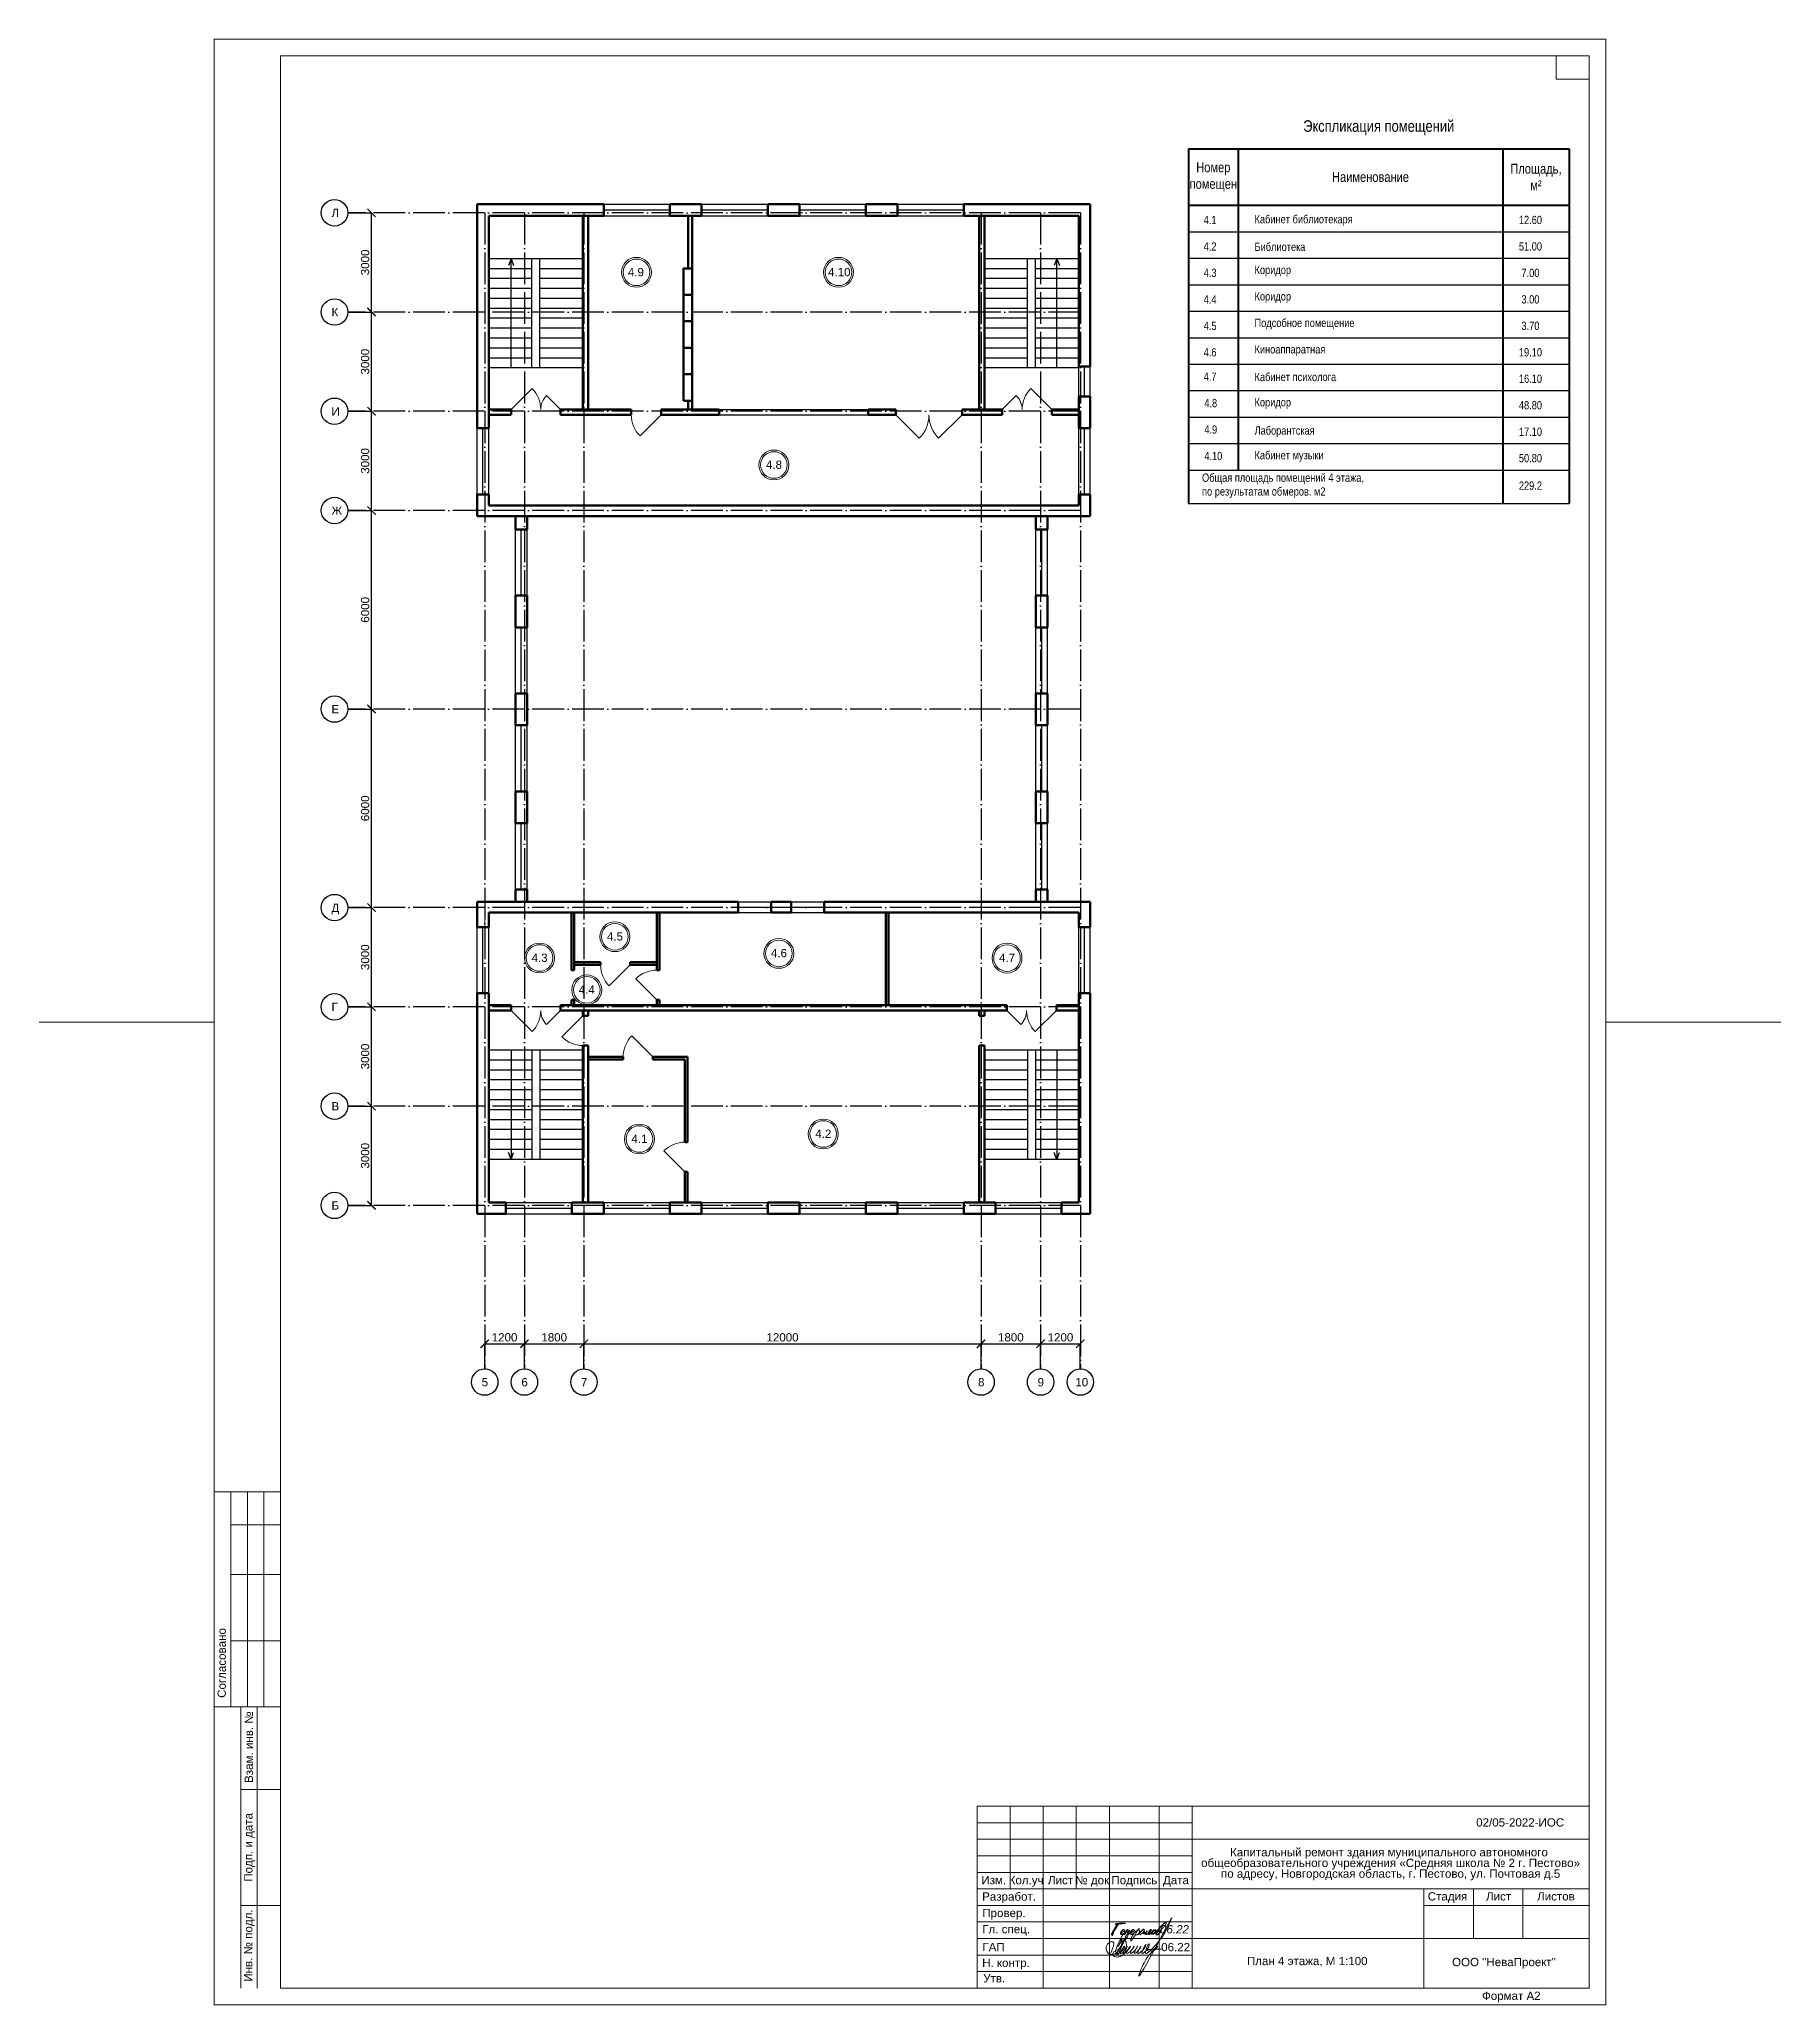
# Model space of a CAD drawing. Header units: millimetres. Extents: x 1982 to 10001982, y -1005230 to 4320529.
# Drawn here: x 2605434 to 2658059, y 1190781 to 1250181 of the extents above; entities that cross this region are included whole.
import ezdxf
from ezdxf.enums import TextEntityAlignment as Align

# ---------------------------------------------------------------- set-up
doc = ezdxf.new("R2010")
doc.units = ezdxf.units.MM
doc.linetypes.add('ACAD_ISO04W100', pattern=[30, 24, -3, 0, -3])
doc.linetypes.add('DGN Style 3', pattern=[499.525246, 356.803747, -142.721499])
for name, color, linetype, lineweight in [('Level 50', 7, 'Continuous', 0), ('Level 63', 7, 'Continuous', 0), ('Двери', 250, 'Continuous', 5), ('Стены', 7, 'Continuous', 50)]:
    doc.layers.add(name, color=color, linetype=linetype, lineweight=lineweight)
for name, color, linetype in [('Окна', 127, 'Continuous'), ('Оси', 30, 'Continuous'), ('Осн надпись', 7, 'Continuous'), ('размеры оси', 163, 'Continuous')]:
    doc.layers.add(name, color=color, linetype=linetype)
doc.styles.add('_ТАБЛИЧНЫЙ(1-100)', font='arial.ttf', dxfattribs={"width": 0.8, "height": 300})
doc.styles.add('_ТЕКСТОВЫЙ', font='arial.ttf', dxfattribs={"width": 0.8})
doc.styles.add('Arial', font='ariali.ttf')
doc.styles.add('GOST 2.304', font='cs_gost2304.shx')
doc.styles.get("Standard").update_dxf_attribs({"font": 'arial.ttf'})
doc.styles.add('Style-Arial', font='arial.ttf')
doc.dimstyles.new('100', dxfattribs={"dimtxt": 250, "dimasz": 250, "dimexe": 1.25, "dimexo": 0.625, "dimgap": 65, "dimtad": 1, "dimtxsty": 'Standard', "dimblk": 'ARCHTICK', "dimcen": 250, "dimadec": 0, "dimazin": 0, "dimtfac": 1, "dimtmove": 0, "dimatfit": 3, "dimldrblk": 'ARCHTICK', "dimfxl": 1, "dimarcsym": 0})

msp = doc.modelspace()

# ---------------------------------------------------------------- texts
at = {"color": 7, "linetype": 'Continuous', "lineweight": 13, "style": 'Style-Arial'}
for s, p in [('4.9', (2623219.624, 1243271.975)), ('4.10', (2629269.329, 1243271.975)), ('4.8', (2627393.032, 1237448.898)), ('4.5', (2622587.617, 1223191.796)), ('4.3', (2620310.202, 1222548.298)), ('4.6', (2627543.771, 1222688.194)), ('4.7', (2634437.387, 1222546.791)), ('4.4', (2621735.809, 1221585.586)), ('4.2', (2628884.362, 1217229.061)), ('4.1', (2623327.331, 1217077.64))]:
    msp.add_text(s, height=250, dxfattribs=at).set_placement(p, align=Align.TOP_LEFT)
at = {"color": 7, "linetype": 'Continuous', "lineweight": 0, "style": 'Style-Arial'}
msp.add_text('02/05-2022-ИОС', height=250, dxfattribs=at).set_placement((2648857.671, 1196415.156), align=Align.TOP_LEFT)
at = {"color": 18, "linetype": 'Continuous', "lineweight": 13, "true_color": 0x000000, "style": 'Arial'}
msp.add_text('06.22', height=250, dxfattribs=at).set_placement((2639740.071, 1193185.722), align=Align.TOP_CENTER)
at = {"color": 0, "linetype": 'ByBlock', "lineweight": -2}
for s, insert, char_height, width, attachment_point, style in [('\\H1x;\\W0.8;Экспликация помещений', (2645913, 1247509.331), 350, 10900, 5, '_ТЕКСТОВЫЙ'), ('\\H1x;\\W0.8;Номер помещен', (2640913, 1246019.784), 300, 1300, 5, '_ТАБЛИЧНЫЙ(1-100)'), ('\\H1x;\\W0.8;Площадь, м²', (2650663, 1246019.784), 300, 1800, 5, '_ТАБЛИЧНЫЙ(1-100)'), ('\\H1x;\\W0.8;Наименование', (2645663, 1246019.784), 300, 7800, 5, '_ТАБЛИЧНЫЙ(1-100)'), ('\\H1x;\\W0.8;4.1', (2640815.358, 1244720.031), 250, 7800, 5, '_ТАБЛИЧНЫЙ(1-100)'), ('\\H1x;\\W0.8;Кабинет библиотекаря', (2642158.67, 1244707.07), 250, 12845.89456, 4, '_ТАБЛИЧНЫЙ(1-100)'), ('\\H1x;\\W0.8;12.60', (2650496.924, 1244720.031), 250, 7800, 5, '_ТАБЛИЧНЫЙ(1-100)'), ('\\H1x;\\W0.8;4.2', (2640815.358, 1243920.031), 250, 7800, 5, '_ТАБЛИЧНЫЙ(1-100)'), ('\\H1x;\\W0.8;Библиотека', (2642158.67, 1243907.07), 250, 12845.89456, 4, '_ТАБЛИЧНЫЙ(1-100)'), ('\\H1x;\\W0.8;51.00', (2650496.924, 1243920.031), 250, 7800, 5, '_ТАБЛИЧНЫЙ(1-100)'), ('\\H1x;\\W0.8;4.3', (2640815.358, 1243120.031), 250, 7800, 5, '_ТАБЛИЧНЫЙ(1-100)'), ('\\H1x;\\W0.8;Коридор', (2642158.67, 1243173.887), 250, 12845.89456, 4, '_ТАБЛИЧНЫЙ(1-100)'), ('\\H1x;\\W0.8;7.00', (2650496.924, 1243120.031), 250, 7800, 5, '_ТАБЛИЧНЫЙ(1-100)'), ('\\H1x;\\W0.8;4.4', (2640815.358, 1242320.031), 250, 7800, 5, '_ТАБЛИЧНЫЙ(1-100)'), ('\\H1x;\\W0.8;Коридор', (2642158.67, 1242373.887), 250, 12845.89456, 4, '_ТАБЛИЧНЫЙ(1-100)'), ('\\H1x;\\W0.8;3.00', (2650496.924, 1242320.031), 250, 7800, 5, '_ТАБЛИЧНЫЙ(1-100)'), ('\\H1x;\\W0.8;4.5', (2640815.358, 1241520.031), 250, 7800, 5, '_ТАБЛИЧНЫЙ(1-100)'), ('\\H1x;\\W0.8;Подсобное помещение', (2642158.67, 1241573.887), 250, 12845.89456, 4, '_ТАБЛИЧНЫЙ(1-100)'), ('\\H1x;\\W0.8;3.70', (2650496.924, 1241520.031), 250, 7800, 5, '_ТАБЛИЧНЫЙ(1-100)'), ('\\H1x;\\W0.8;Киноаппаратная', (2642158.67, 1240773.887), 250, 12845.89456, 4, '_ТАБЛИЧНЫЙ(1-100)'), ('\\H1x;\\W0.8;4.6', (2640815.358, 1240720.031), 250, 7800, 5, '_ТАБЛИЧНЫЙ(1-100)'), ('\\H1x;\\W0.8;19.10', (2650496.924, 1240720.031), 250, 7800, 5, '_ТАБЛИЧНЫЙ(1-100)'), ('\\H1x;\\W0.8;4.7', (2640815.358, 1239985.343), 250, 7800, 5, '_ТАБЛИЧНЫЙ(1-100)'), ('\\H1x;\\W0.8;Кабинет психолога', (2642158.67, 1239973.887), 250, 12845.89456, 4, '_ТАБЛИЧНЫЙ(1-100)'), ('\\H1x;\\W0.8;16.10', (2650496.924, 1239920.031), 250, 7800, 5, '_ТАБЛИЧНЫЙ(1-100)'), ('\\H1x;\\W0.8;4.8', (2640641.279, 1239185.343), 250, 7800, 4, '_ТАБЛИЧНЫЙ(1-100)'), ('\\H1x;\\W0.8;Коридор', (2642158.67, 1239173.887), 250, 12845.89456, 4, '_ТАБЛИЧНЫЙ(1-100)'), ('\\H1x;\\W0.8;48.80', (2650496.924, 1239120.031), 250, 7800, 5, '_ТАБЛИЧНЫЙ(1-100)'), ('\\H1x;\\W0.8;4.9', (2640641.279, 1238385.343), 250, 7800, 4, '_ТАБЛИЧНЫЙ(1-100)'), ('\\H1x;\\W0.8;Лаборантская', (2642158.67, 1238320.031), 250, 12845.89456, 4, '_ТАБЛИЧНЫЙ(1-100)'), ('\\H1x;\\W0.8;17.10', (2650496.924, 1238320.031), 250, 7800, 5, '_ТАБЛИЧНЫЙ(1-100)'), ('\\H1x;\\W0.8;4.10', (2640641.279, 1237585.343), 250, 7800, 4, '_ТАБЛИЧНЫЙ(1-100)'), ('\\H1x;\\W0.8;Кабинет музыки', (2642158.67, 1237573.887), 250, 12845.89456, 4, '_ТАБЛИЧНЫЙ(1-100)'), ('\\H1x;\\W0.8;50.80', (2650496.924, 1237520.031), 250, 7800, 5, '_ТАБЛИЧНЫЙ(1-100)'), ('\\H1x;\\W0.8;Общая площадь помещений 4 этажа, \\Pпо результатам обмеров. м2', (2640572.343, 1236686.89), 250, 12845.89456, 4, '_ТАБЛИЧНЫЙ(1-100)'), ('229.2', (2650496.924, 1236690.796), 250, 7800, 5, '_ТАБЛИЧНЫЙ(1-100)')]:
    msp.add_mtext(s, dxfattribs=dict(at, insert=insert, char_height=char_height, width=width, attachment_point=attachment_point, style=style))
at = {"color": 18, "linetype": 'DGN Style 3', "lineweight": 0, "true_color": 0x000000, "insert": (2646221.941, 1195515.209), "char_height": 250, "attachment_point": 2, "line_spacing_factor": 0.776524, "style": 'Style-Arial'}
msp.add_mtext('Капитальный ремонт здания муниципального автономного\\P общеобразовательного учреждения «Средняя школа № 2 г. Пестово»\\P по адресу, Новгородская область, г. Пестово, ул. Почтовая д.5\\P', dxfattribs=at)
at = {"color": 7, "linetype": 'Continuous', "lineweight": 30, "insert": (2639338.125, 1192647.477), "char_height": 250, "attachment_point": 1, "line_spacing_factor": 0.72, "style": 'GOST 2.304'}
msp.add_mtext('{\\fArial|b0|i0|c204|p39;06.22}', dxfattribs=at)
at = {"color": 7, "linetype": 'Continuous', "lineweight": 13, "insert": (2643751.59, 1192226.83), "char_height": 250, "attachment_point": 2, "line_spacing_factor": 0.6, "style": 'Style-Arial'}
msp.add_mtext('План 4 этажа, М 1:100', dxfattribs=at)
at = {"layer": 'Level 63', "color": 7, "linetype": 'Continuous', "lineweight": 0, "style": 'Style-Arial'}
for s, p in [('Согласовано', (2610946.192, 1201108.669)), ('Взам. инв. №', (2611764.476, 1198565.607)), ('Подп. и дата', (2611751.59, 1195535.814)), ('Инв. № подл.', (2611747.125, 1192567.896))]:
    msp.add_text(s, height=250.02, rotation=90, dxfattribs=at).set_placement(p, align=Align.MIDDLE_CENTER)
for s, p in [('Изм.', (2634278.845, 1194546.257)), ('Кол.уч', (2635256.165, 1194546.257)), ('Лист', (2636294.563, 1194546.257)), ('№ док', (2637253.464, 1194546.257)), ('Подпись', (2638527.464, 1194546.257)), ('Дата', (2639782.941, 1194546.257)), ('Разработ.', (2634740.744, 1194050.295)), ('Стадия', (2647990.242, 1194056.257)), ('Лист', (2649534.563, 1194056.257)), ('Листов', (2651268.054, 1194056.257)), ('Провер.', (2634586.106, 1193552.564)), ('Гл. спец.', (2634652.379, 1193065.334)), ('Н. контр.', (2634647.279, 1192046.257)), ('ГАП', (2634272.991, 1192523.831)), ('ООО "НеваПроект"', (2649694.742, 1192070.746)), ('Утв.', (2634291.331, 1191579.447)), ('Формат A2', (2649919.159, 1191050.476))]:
    msp.add_text(s, height=250, dxfattribs=at).set_placement(p, align=Align.MIDDLE_CENTER)
at = {"layer": 'Осн надпись', "ltscale": 40, "char_height": 250, "width": 250, "attachment_point": 1}
for s, insert in [('Л', (2614264.115, 1245060.691)), ('К', (2614264.115, 1242060.691)), ('И', (2614264.115, 1239060.691)), ('Ж', (2614264.115, 1236060.691)), ('Е', (2614264.115, 1230060.691)), ('Д', (2614264.115, 1224060.691)), ('Г', (2614264.115, 1221060.691)), ('В', (2614264.115, 1218060.691)), ('Б', (2614264.115, 1215060.691))]:
    msp.add_mtext(s, dxfattribs=dict(at, insert=insert))
at = {"layer": 'Осн надпись', "char_height": 250, "width": 250, "attachment_point": 1}
for s, insert in [('5', (2618803.029, 1209720.723)), ('6', (2620003.029, 1209720.723)), ('7', (2621803.029, 1209720.723)), ('8', (2633803.029, 1209720.723)), ('9', (2635603.029, 1209720.723)), ('10', (2636741.922, 1209720.723))]:
    msp.add_mtext(s, dxfattribs=dict(at, insert=insert))

# ---------------------------------------------------------------- blocks, each defined once
blk = doc.blocks.new('_ArchTick')
at = {"color": 0, "linetype": 'ByBlock', "const_width": 0.15}
blk.add_lwpolyline([(-0.5, -0.5), (0.5, 0.5)], dxfattribs=at)
blk = doc.blocks.new('*D259')
at = {"layer": 'Defpoints', "color": 0, "lineweight": 0, "transparency": 16777216}
for p in [(2620094, 1210756), (2618894, 1209999), (2620094, 1209999)]:
    blk.add_point(p, dxfattribs=at)
at = {"layer": 'размеры оси', "color": 0, "lineweight": -2, "transparency": 16777216}
for p, q in [((2618894, 1209999), (2618894, 1210757)), ((2618894, 1210756), (2620094, 1210756)), ((2620094, 1209999), (2620094, 1210757))]:
    blk.add_line(p, q, dxfattribs=at)
at = {"layer": 'размеры оси', "color": 0, "lineweight": -2, "transparency": 16777216, "xscale": 250, "yscale": 250, "zscale": 250, "rotation": 180}
blk.add_blockref('_ArchTick', (2618894, 1210756), dxfattribs=at)
at = {"layer": 'размеры оси', "color": 0, "lineweight": -2, "transparency": 16777216, "xscale": 250, "yscale": 250, "zscale": 250}
blk.add_blockref('_ArchTick', (2620094, 1210756), dxfattribs=at)
at = {"layer": 'размеры оси', "color": 0, "transparency": 16777216, "insert": (2619494, 1210949), "char_height": 250, "attachment_point": 5}
blk.add_mtext('1200', dxfattribs=at)
blk = doc.blocks.new('*D247')
at = {"layer": 'Defpoints', "color": 0, "lineweight": 0, "transparency": 16777216}
for p in [(2621894, 1210756), (2620094, 1209999), (2621894, 1209999)]:
    blk.add_point(p, dxfattribs=at)
at = {"layer": 'размеры оси', "color": 0, "lineweight": -2, "transparency": 16777216}
for p, q in [((2620094, 1209999), (2620094, 1210757)), ((2620094, 1210756), (2621894, 1210756)), ((2621894, 1209999), (2621894, 1210757))]:
    blk.add_line(p, q, dxfattribs=at)
at = {"layer": 'размеры оси', "color": 0, "lineweight": -2, "transparency": 16777216, "xscale": 250, "yscale": 250, "zscale": 250, "rotation": 180}
blk.add_blockref('_ArchTick', (2620094, 1210756), dxfattribs=at)
at = {"layer": 'размеры оси', "color": 0, "lineweight": -2, "transparency": 16777216, "xscale": 250, "yscale": 250, "zscale": 250}
blk.add_blockref('_ArchTick', (2621894, 1210756), dxfattribs=at)
at = {"layer": 'размеры оси', "color": 0, "transparency": 16777216, "insert": (2620994, 1210949), "char_height": 250, "attachment_point": 5}
blk.add_mtext('1800', dxfattribs=at)
blk = doc.blocks.new('*D248')
at = {"layer": 'Defpoints', "color": 0, "lineweight": 0, "transparency": 16777216}
for p in [(2633894, 1210756), (2621894, 1209999), (2633894, 1209999)]:
    blk.add_point(p, dxfattribs=at)
at = {"layer": 'размеры оси', "color": 0, "lineweight": -2, "transparency": 16777216}
for p, q in [((2621894, 1209999), (2621894, 1210757)), ((2621894, 1210756), (2633894, 1210756)), ((2633894, 1209999), (2633894, 1210757))]:
    blk.add_line(p, q, dxfattribs=at)
at = {"layer": 'размеры оси', "color": 0, "lineweight": -2, "transparency": 16777216, "xscale": 250, "yscale": 250, "zscale": 250, "rotation": 180}
blk.add_blockref('_ArchTick', (2621894, 1210756), dxfattribs=at)
at = {"layer": 'размеры оси', "color": 0, "lineweight": -2, "transparency": 16777216, "xscale": 250, "yscale": 250, "zscale": 250}
blk.add_blockref('_ArchTick', (2633894, 1210756), dxfattribs=at)
at = {"layer": 'размеры оси', "color": 0, "transparency": 16777216, "insert": (2627894, 1210949), "char_height": 250, "attachment_point": 5}
blk.add_mtext('12000', dxfattribs=at)
blk = doc.blocks.new('*D249')
at = {"layer": 'Defpoints', "color": 0, "lineweight": 0, "transparency": 16777216}
for p in [(2635694, 1210756), (2633894, 1209999), (2635694, 1209999)]:
    blk.add_point(p, dxfattribs=at)
at = {"layer": 'размеры оси', "color": 0, "lineweight": -2, "transparency": 16777216}
for p, q in [((2633894, 1209999), (2633894, 1210757)), ((2633894, 1210756), (2635694, 1210756)), ((2635694, 1209999), (2635694, 1210757))]:
    blk.add_line(p, q, dxfattribs=at)
at = {"layer": 'размеры оси', "color": 0, "lineweight": -2, "transparency": 16777216, "xscale": 250, "yscale": 250, "zscale": 250, "rotation": 180}
blk.add_blockref('_ArchTick', (2633894, 1210756), dxfattribs=at)
at = {"layer": 'размеры оси', "color": 0, "lineweight": -2, "transparency": 16777216, "xscale": 250, "yscale": 250, "zscale": 250}
blk.add_blockref('_ArchTick', (2635694, 1210756), dxfattribs=at)
at = {"layer": 'размеры оси', "color": 0, "transparency": 16777216, "insert": (2634794, 1210949), "char_height": 250, "attachment_point": 5}
blk.add_mtext('1800', dxfattribs=at)
blk = doc.blocks.new('*D250')
at = {"layer": 'Defpoints', "color": 0, "lineweight": 0, "transparency": 16777216}
for p in [(2636894, 1210756), (2635694, 1209999), (2636894, 1209999)]:
    blk.add_point(p, dxfattribs=at)
at = {"layer": 'размеры оси', "color": 0, "lineweight": -2, "transparency": 16777216}
for p, q in [((2635694, 1209999), (2635694, 1210757)), ((2635694, 1210756), (2636894, 1210756)), ((2636894, 1209999), (2636894, 1210757))]:
    blk.add_line(p, q, dxfattribs=at)
at = {"layer": 'размеры оси', "color": 0, "lineweight": -2, "transparency": 16777216, "xscale": 250, "yscale": 250, "zscale": 250, "rotation": 180}
blk.add_blockref('_ArchTick', (2635694, 1210756), dxfattribs=at)
at = {"layer": 'размеры оси', "color": 0, "lineweight": -2, "transparency": 16777216, "xscale": 250, "yscale": 250, "zscale": 250}
blk.add_blockref('_ArchTick', (2636894, 1210756), dxfattribs=at)
at = {"layer": 'размеры оси', "color": 0, "transparency": 16777216, "insert": (2636294, 1210949), "char_height": 250, "attachment_point": 5}
blk.add_mtext('1200', dxfattribs=at)
blk = doc.blocks.new('*D251')
at = {"layer": 'Defpoints', "color": 0, "lineweight": 0, "transparency": 16777216}
for p in [(2614756, 1217939), (2615474, 1217939), (2614756, 1214939)]:
    blk.add_point(p, dxfattribs=at)
at = {"layer": 'размеры оси', "color": 0, "lineweight": -2, "transparency": 16777216}
for p, q in [((2614756, 1217939), (2615475, 1217939)), ((2615474, 1214939), (2615474, 1217939)), ((2614756, 1214939), (2615475, 1214939))]:
    blk.add_line(p, q, dxfattribs=at)
at = {"layer": 'размеры оси', "color": 0, "lineweight": -2, "transparency": 16777216, "xscale": 250, "yscale": 250, "zscale": 250}
for p, rotation in [((2615474, 1217939), 90), ((2615474, 1214939), 270)]:
    blk.add_blockref('_ArchTick', p, dxfattribs=dict(at, rotation=rotation))
at = {"layer": 'размеры оси', "color": 0, "transparency": 16777216, "insert": (2615281, 1216439), "char_height": 250, "attachment_point": 5, "rotation": 90}
blk.add_mtext('3000', dxfattribs=at)
blk = doc.blocks.new('*D252')
at = {"layer": 'Defpoints', "color": 0, "lineweight": 0, "transparency": 16777216}
for p in [(2614756, 1220939), (2615474, 1220939), (2614756, 1217939)]:
    blk.add_point(p, dxfattribs=at)
at = {"layer": 'размеры оси', "color": 0, "lineweight": -2, "transparency": 16777216}
for p, q in [((2614756, 1220939), (2615475, 1220939)), ((2615474, 1217939), (2615474, 1220939)), ((2614756, 1217939), (2615475, 1217939))]:
    blk.add_line(p, q, dxfattribs=at)
at = {"layer": 'размеры оси', "color": 0, "lineweight": -2, "transparency": 16777216, "xscale": 250, "yscale": 250, "zscale": 250}
for p, rotation in [((2615474, 1220939), 90), ((2615474, 1217939), 270)]:
    blk.add_blockref('_ArchTick', p, dxfattribs=dict(at, rotation=rotation))
at = {"layer": 'размеры оси', "color": 0, "transparency": 16777216, "insert": (2615281, 1219439), "char_height": 250, "attachment_point": 5, "rotation": 90}
blk.add_mtext('3000', dxfattribs=at)
blk = doc.blocks.new('*D253')
at = {"layer": 'Defpoints', "color": 0, "lineweight": 0, "transparency": 16777216}
for p in [(2614756, 1223939), (2615474, 1223939), (2614756, 1220939)]:
    blk.add_point(p, dxfattribs=at)
at = {"layer": 'размеры оси', "color": 0, "lineweight": -2, "transparency": 16777216}
for p, q in [((2614756, 1223939), (2615475, 1223939)), ((2615474, 1220939), (2615474, 1223939)), ((2614756, 1220939), (2615475, 1220939))]:
    blk.add_line(p, q, dxfattribs=at)
at = {"layer": 'размеры оси', "color": 0, "lineweight": -2, "transparency": 16777216, "xscale": 250, "yscale": 250, "zscale": 250}
for p, rotation in [((2615474, 1223939), 90), ((2615474, 1220939), 270)]:
    blk.add_blockref('_ArchTick', p, dxfattribs=dict(at, rotation=rotation))
at = {"layer": 'размеры оси', "color": 0, "transparency": 16777216, "insert": (2615281, 1222439), "char_height": 250, "attachment_point": 5, "rotation": 90}
blk.add_mtext('3000', dxfattribs=at)
blk = doc.blocks.new('*D254')
at = {"layer": 'Defpoints', "color": 0, "lineweight": 0, "transparency": 16777216}
for p in [(2614756, 1229939), (2615474, 1229939), (2614756, 1223939)]:
    blk.add_point(p, dxfattribs=at)
at = {"layer": 'размеры оси', "color": 0, "lineweight": -2, "transparency": 16777216}
for p, q in [((2614756, 1229939), (2615475, 1229939)), ((2615474, 1223939), (2615474, 1229939)), ((2614756, 1223939), (2615475, 1223939))]:
    blk.add_line(p, q, dxfattribs=at)
at = {"layer": 'размеры оси', "color": 0, "lineweight": -2, "transparency": 16777216, "xscale": 250, "yscale": 250, "zscale": 250}
for p, rotation in [((2615474, 1229939), 90), ((2615474, 1223939), 270)]:
    blk.add_blockref('_ArchTick', p, dxfattribs=dict(at, rotation=rotation))
at = {"layer": 'размеры оси', "color": 0, "transparency": 16777216, "insert": (2615281, 1226939), "char_height": 250, "attachment_point": 5, "rotation": 90}
blk.add_mtext('6000', dxfattribs=at)
blk = doc.blocks.new('*D255')
at = {"layer": 'Defpoints', "color": 0, "lineweight": 0, "transparency": 16777216}
for p in [(2614756, 1235939), (2615474, 1235939), (2614756, 1229939)]:
    blk.add_point(p, dxfattribs=at)
at = {"layer": 'размеры оси', "color": 0, "lineweight": -2, "transparency": 16777216}
for p, q in [((2614756, 1235939), (2615475, 1235939)), ((2615474, 1229939), (2615474, 1235939)), ((2614756, 1229939), (2615475, 1229939))]:
    blk.add_line(p, q, dxfattribs=at)
at = {"layer": 'размеры оси', "color": 0, "lineweight": -2, "transparency": 16777216, "xscale": 250, "yscale": 250, "zscale": 250}
for p, rotation in [((2615474, 1235939), 90), ((2615474, 1229939), 270)]:
    blk.add_blockref('_ArchTick', p, dxfattribs=dict(at, rotation=rotation))
at = {"layer": 'размеры оси', "color": 0, "transparency": 16777216, "insert": (2615281, 1232939), "char_height": 250, "attachment_point": 5, "rotation": 90}
blk.add_mtext('6000', dxfattribs=at)
blk = doc.blocks.new('*D256')
at = {"layer": 'Defpoints', "color": 0, "lineweight": 0, "transparency": 16777216}
for p in [(2614756, 1238939), (2615474, 1238939), (2614756, 1235939)]:
    blk.add_point(p, dxfattribs=at)
at = {"layer": 'размеры оси', "color": 0, "lineweight": -2, "transparency": 16777216}
for p, q in [((2614756, 1238939), (2615475, 1238939)), ((2615474, 1235939), (2615474, 1238939)), ((2614756, 1235939), (2615475, 1235939))]:
    blk.add_line(p, q, dxfattribs=at)
at = {"layer": 'размеры оси', "color": 0, "lineweight": -2, "transparency": 16777216, "xscale": 250, "yscale": 250, "zscale": 250}
for p, rotation in [((2615474, 1238939), 90), ((2615474, 1235939), 270)]:
    blk.add_blockref('_ArchTick', p, dxfattribs=dict(at, rotation=rotation))
at = {"layer": 'размеры оси', "color": 0, "transparency": 16777216, "insert": (2615281, 1237439), "char_height": 250, "attachment_point": 5, "rotation": 90}
blk.add_mtext('3000', dxfattribs=at)
blk = doc.blocks.new('*D257')
at = {"layer": 'Defpoints', "color": 0, "lineweight": 0, "transparency": 16777216}
for p in [(2614756, 1241939), (2615474, 1241939), (2614756, 1238939)]:
    blk.add_point(p, dxfattribs=at)
at = {"layer": 'размеры оси', "color": 0, "lineweight": -2, "transparency": 16777216}
for p, q in [((2614756, 1241939), (2615475, 1241939)), ((2615474, 1238939), (2615474, 1241939)), ((2614756, 1238939), (2615475, 1238939))]:
    blk.add_line(p, q, dxfattribs=at)
at = {"layer": 'размеры оси', "color": 0, "lineweight": -2, "transparency": 16777216, "xscale": 250, "yscale": 250, "zscale": 250}
for p, rotation in [((2615474, 1241939), 90), ((2615474, 1238939), 270)]:
    blk.add_blockref('_ArchTick', p, dxfattribs=dict(at, rotation=rotation))
at = {"layer": 'размеры оси', "color": 0, "transparency": 16777216, "insert": (2615281, 1240439), "char_height": 250, "attachment_point": 5, "rotation": 90}
blk.add_mtext('3000', dxfattribs=at)
blk = doc.blocks.new('*D258')
at = {"layer": 'Defpoints', "color": 0, "lineweight": 0, "transparency": 16777216}
for p in [(2614756, 1244939), (2615474, 1244939), (2614756, 1241939)]:
    blk.add_point(p, dxfattribs=at)
at = {"layer": 'размеры оси', "color": 0, "lineweight": -2, "transparency": 16777216}
for p, q in [((2614756, 1244939), (2615475, 1244939)), ((2615474, 1241939), (2615474, 1244939)), ((2614756, 1241939), (2615475, 1241939))]:
    blk.add_line(p, q, dxfattribs=at)
at = {"layer": 'размеры оси', "color": 0, "lineweight": -2, "transparency": 16777216, "xscale": 250, "yscale": 250, "zscale": 250}
for p, rotation in [((2615474, 1244939), 90), ((2615474, 1241939), 270)]:
    blk.add_blockref('_ArchTick', p, dxfattribs=dict(at, rotation=rotation))
at = {"layer": 'размеры оси', "color": 0, "transparency": 16777216, "insert": (2615281, 1243439), "char_height": 250, "attachment_point": 5, "rotation": 90}
blk.add_mtext('3000', dxfattribs=at)
blk = doc.blocks.new('*U119')
at = {"linetype": 'Continuous', "lineweight": 0}
h = blk.add_hatch(color=5, dxfattribs=at)
edge = h.paths.add_edge_path()
edge.add_spline(control_points=[(-528, 199), (-508, 201), (-488, 203), (-468, 205), (-447, 207), (-426, 209), (-406, 210), (-386, 212), (-367, 212)], knot_values=[0, 0, 0, 0.25, 0.25, 0.5, 0.5, 0.75, 0.75, 1, 1, 1], degree=2, periodic=0)
edge.add_line((-367, 212), (-362, 212))
edge.add_spline(control_points=[(-362, 212), (-358, 212), (-358, 213), (-358, 217), (-361, 219), (-364, 222), (-369, 223), (-374, 225), (-380, 225), (-385, 225), (-390, 225)], knot_values=[0, 0, 0, 0.2, 0.2, 0.4, 0.4, 0.6, 0.6, 0.8, 0.8, 1, 1, 1], degree=2, periodic=0)
edge.add_line((-390, 225), (-400, 225))
edge.add_spline(control_points=[(-400, 225), (-433, 225), (-466, 222), (-498, 219), (-530, 215)], knot_values=[0, 0, 0, 0.5, 0.5, 1, 1, 1], degree=2, periodic=0)
edge.add_line((-530, 215), (-539, 216))
edge.add_line((-539, 216), (-545, 213))
edge.add_spline(control_points=[(-545, 213), (-551, 212), (-558, 211), (-566, 210), (-573, 208), (-581, 207), (-588, 206), (-596, 204), (-602, 202), (-606, 201), (-606, 197), (-606, 192), (-604, 191), (-602, 189), (-598, 189), (-588, 189), (-578, 191), (-568, 193), (-559, 194)], knot_values=[0, 0, 0, 0.111111, 0.111111, 0.222222, 0.222222, 0.333333, 0.333333, 0.444444, 0.444444, 0.555556, 0.555556, 0.666667, 0.666667, 0.777778, 0.777778, 0.888889, 0.888889, 1, 1, 1], degree=2, periodic=0)
edge.add_spline(control_points=[(-559, 194), (-564, 187), (-575, 171), (-585, 154), (-598, 134), (-611, 114), (-624, 93), (-637, 71), (-648, 54), (-660, 34), (-671, 14), (-682, -6), (-690, -23), (-699, -41), (-703, -54), (-708, -67), (-707, -72), (-707, -75), (-705, -79), (-703, -83), (-700, -87), (-697, -91), (-694, -93), (-691, -96), (-688, -96), (-685, -95), (-680, -86), (-676, -77), (-671, -66), (-666, -54), (-662, -44), (-658, -34), (-657, -32)], knot_values=[0, 0, 0, 0.0625, 0.0625, 0.125, 0.125, 0.1875, 0.1875, 0.25, 0.25, 0.3125, 0.3125, 0.375, 0.375, 0.4375, 0.4375, 0.5, 0.5, 0.5625, 0.5625, 0.625, 0.625, 0.6875, 0.6875, 0.75, 0.75, 0.8125, 0.8125, 0.875, 0.875, 0.9375, 0.9375, 1, 1, 1], degree=2, periodic=0)
edge.add_spline(control_points=[(-657, -32), (-657, -29), (-660, -30)], knot_values=[0, 0, 0, 1, 1, 1], degree=2, periodic=0)
edge.add_spline(control_points=[(-660, -30), (-661, -31), (-664, -34), (-666, -37), (-669, -41), (-672, -45), (-675, -49), (-677, -52), (-678, -53)], knot_values=[0, 0, 0, 0.25, 0.25, 0.5, 0.5, 0.75, 0.75, 1, 1, 1], degree=2, periodic=0)
edge.add_line((-678, -53), (-679, -53))
edge.add_spline(control_points=[(-679, -53), (-679, -52), (-675, -43), (-670, -34), (-662, -19), (-653, -4), (-640, 16), (-628, 36), (-612, 61)], knot_values=[0, 0, 0, 0.25, 0.25, 0.5, 0.5, 0.75, 0.75, 1, 1, 1], degree=2, periodic=0)
edge.add_spline(control_points=[(-612, 61), (-598, 83), (-584, 105), (-570, 126), (-556, 149), (-549, 161), (-540, 173), (-532, 186), (-528, 199)], knot_values=[0, 0, 0, 0.25, 0.25, 0.5, 0.5, 0.75, 0.75, 1, 1, 1], degree=2, periodic=0)
h = blk.add_hatch(color=5, dxfattribs=at)
edge = h.paths.add_edge_path()
edge.add_line((-354, -17), (-356, -17))
edge.add_spline(control_points=[(-356, -17), (-361, -18), (-365, -18)], knot_values=[0, 0, 0, 1, 1, 1], degree=2, periodic=0)
edge.add_spline(control_points=[(-365, -18), (-371, -23), (-377, -29), (-385, -36), (-394, -42), (-402, -48), (-411, -53), (-419, -58), (-427, -61), (-434, -64), (-441, -64), (-447, -64), (-451, -59), (-455, -55), (-455, -47), (-455, -40), (-452, -31), (-449, -23), (-445, -15)], knot_values=[0, 0, 0, 0.047522, 0.047522, 0.166582, 0.166582, 0.285641, 0.285641, 0.404701, 0.404701, 0.523761, 0.523761, 0.642821, 0.642821, 0.76188, 0.76188, 0.88094, 0.88094, 1, 1, 1], degree=2, periodic=0)
edge.add_spline(control_points=[(-445, -15), (-436, -12), (-422, -7), (-409, -1), (-397, 6), (-385, 13), (-376, 21), (-367, 29), (-367, 36), (-367, 42), (-372, 45), (-378, 48), (-381, 50), (-385, 53), (-389, 56), (-392, 60), (-398, 60), (-406, 60), (-419, 51), (-432, 42), (-444, 28), (-457, 13), (-466, -5), (-475, -23), (-475, -42), (-475, -58), (-466, -67), (-457, -75), (-443, -75), (-434, -75), (-425, -72), (-416, -68), (-406, -63), (-397, -57), (-387, -49), (-378, -42), (-368, -34), (-364, -30), (-361, -27)], knot_values=[0, 0, 0, 0.054871, 0.054871, 0.109741, 0.109741, 0.164612, 0.164612, 0.219482, 0.219482, 0.274353, 0.274353, 0.329223, 0.329223, 0.384094, 0.384094, 0.438964, 0.438964, 0.493835, 0.493835, 0.548705, 0.548705, 0.603576, 0.603576, 0.658446, 0.658446, 0.713317, 0.713317, 0.768187, 0.768187, 0.823058, 0.823058, 0.877928, 0.877928, 0.932799, 0.932799, 0.987669, 0.987669, 1, 1, 1], degree=2, periodic=0)
edge.add_spline(control_points=[(-361, -27), (-357, -22), (-354, -17)], knot_values=[0, 0, 0, 1, 1, 1], degree=2, periodic=0)
edge = h.paths.add_edge_path(flags=16)
edge.add_spline(control_points=[(-434, 3), (-429, 11), (-423, 18), (-417, 24), (-412, 29), (-406, 34), (-401, 37), (-395, 40), (-392, 40), (-386, 40), (-384, 38), (-382, 36), (-382, 34)], knot_values=[0, 0, 0, 0.166667, 0.166667, 0.333333, 0.333333, 0.5, 0.5, 0.666667, 0.666667, 0.833333, 0.833333, 1, 1, 1], degree=2, periodic=0)
edge.add_spline(control_points=[(-382, 34), (-382, 32), (-387, 27), (-393, 23), (-400, 18), (-408, 13), (-417, 9), (-427, 5), (-434, 3)], knot_values=[0, 0, 0, 0.25, 0.25, 0.5, 0.5, 0.75, 0.75, 1, 1, 1], degree=2, periodic=0)
h = blk.add_hatch(color=5, dxfattribs=at)
edge = h.paths.add_edge_path()
edge.add_spline(control_points=[(-221, -28), (-224, -31), (-230, -35), (-237, -40), (-245, -46), (-253, -51), (-260, -55), (-268, -58), (-273, -58), (-276, -58), (-277, -57), (-278, -55), (-278, -53)], knot_values=[0, 0, 0, 0.154355, 0.154355, 0.323484, 0.323484, 0.492613, 0.492613, 0.661742, 0.661742, 0.830871, 0.830871, 1, 1, 1], degree=2, periodic=0)
edge.add_spline(control_points=[(-278, -53), (-279, -48), (-275, -40), (-270, -32), (-265, -24), (-263, -21), (-259, -15), (-255, -9), (-251, -4), (-247, 1), (-243, 6), (-240, 10), (-239, 11)], knot_values=[0, 0, 0, 0.166667, 0.166667, 0.333333, 0.333333, 0.5, 0.5, 0.666667, 0.666667, 0.833333, 0.833333, 1, 1, 1], degree=2, periodic=0)
edge.add_spline(control_points=[(-239, 11), (-237, 14), (-237, 20), (-237, 27), (-237, 30), (-237, 33), (-241, 35), (-245, 38), (-249, 38), (-253, 38), (-256, 36), (-259, 34), (-262, 31), (-264, 28), (-265, 25), (-266, 22), (-266, 20)], knot_values=[0, 0, 0, 0.125, 0.125, 0.25, 0.25, 0.375, 0.375, 0.5, 0.5, 0.625, 0.625, 0.75, 0.75, 0.875, 0.875, 1, 1, 1], degree=2, periodic=0)
edge.add_spline(control_points=[(-266, 20), (-266, 15), (-269, 11), (-270, 10), (-274, 2), (-277, -2), (-279, -6)], knot_values=[0, 0, 0, 0.333333, 0.333333, 0.666667, 0.666667, 1, 1, 1], degree=2, periodic=0)
edge.add_spline(control_points=[(-279, -6), (-283, -5), (-289, -4), (-296, -3), (-303, -3), (-311, -3), (-318, -3)], knot_values=[0, 0, 0, 0.333333, 0.333333, 0.666667, 0.666667, 1, 1, 1], degree=2, periodic=0)
edge.add_line((-318, -3), (-323, -3))
edge.add_line((-323, -3), (-306, 24))
edge.add_spline(control_points=[(-306, 24), (-298, 37), (-293, 46), (-288, 54), (-288, 55)], knot_values=[0, 0, 0, 0.5, 0.5, 1, 1, 1], degree=2, periodic=0)
edge.add_spline(control_points=[(-288, 55), (-288, 57), (-291, 60), (-294, 63), (-297, 63), (-299, 63), (-306, 54), (-313, 45), (-322, 31), (-325, 27), (-328, 22)], knot_values=[0, 0, 0, 0.23155, 0.23155, 0.4631, 0.4631, 0.69465, 0.69465, 0.9262, 0.9262, 1, 1, 1], degree=2, periodic=0)
edge.add_line((-328, 22), (-328, 22))
edge.add_spline(control_points=[(-328, 22), (-324, 22), (-323, 19), (-322, 15), (-324, 12)], knot_values=[0, 0, 0, 0.5, 0.5, 1, 1, 1], degree=2, periodic=0)
edge.add_spline(control_points=[(-324, 12), (-329, 6), (-340, -6), (-348, -15), (-361, -27)], knot_values=[0, 0, 0, 0.563292, 0.563292, 1, 1, 1], degree=2, periodic=0)
edge.add_spline(control_points=[(-361, -27), (-361, -28), (-362, -29), (-371, -42), (-376, -52), (-382, -62), (-382, -64), (-382, -65), (-379, -67), (-377, -69), (-374, -71), (-372, -73), (-369, -74), (-367, -75), (-366, -75)], knot_values=[0, 0, 0, 0.024641, 0.024641, 0.187201, 0.187201, 0.349761, 0.349761, 0.512321, 0.512321, 0.67488, 0.67488, 0.83744, 0.83744, 1, 1, 1], degree=2, periodic=0)
edge.add_spline(control_points=[(-366, -75), (-364, -71), (-357, -60), (-350, -48), (-342, -34), (-336, -24), (-329, -13)], knot_values=[0, 0, 0, 0.333333, 0.333333, 0.666667, 0.666667, 1, 1, 1], degree=2, periodic=0)
edge.add_spline(control_points=[(-329, -13), (-326, -13), (-322, -13), (-314, -12), (-305, -12), (-296, -12), (-288, -13), (-286, -13), (-283, -14)], knot_values=[0, 0, 0, 0.25, 0.25, 0.5, 0.5, 0.75, 0.75, 1, 1, 1], degree=2, periodic=0)
edge.add_line((-283, -14), (-284, -15))
edge.add_spline(control_points=[(-284, -15), (-289, -25), (-292, -36), (-296, -47), (-295, -55), (-294, -64), (-289, -67), (-284, -70), (-278, -70), (-269, -70), (-260, -65), (-251, -60), (-245, -56), (-241, -54), (-237, -50), (-233, -47), (-228, -43), (-225, -40), (-223, -38)], knot_values=[0, 0, 0, 0.113755, 0.113755, 0.227509, 0.227509, 0.341264, 0.341264, 0.455018, 0.455018, 0.568773, 0.568773, 0.682527, 0.682527, 0.796282, 0.796282, 0.910037, 0.910037, 1, 1, 1], degree=2, periodic=0)
edge.add_spline(control_points=[(-223, -38), (-222, -33), (-221, -28)], knot_values=[0, 0, 0, 1, 1, 1], degree=2, periodic=0)
h = blk.add_hatch(color=5, dxfattribs=at)
edge = h.paths.add_edge_path()
edge.add_spline(control_points=[(-328, 22), (-330, 19), (-333, 15)], knot_values=[0, 0, 0, 1, 1, 1], degree=2, periodic=0)
edge.add_spline(control_points=[(-333, 15), (-338, 9), (-342, 2), (-344, -1), (-347, -5)], knot_values=[0, 0, 0, 0.299722, 0.299722, 1, 1, 1], degree=2, periodic=0)
edge.add_spline(control_points=[(-347, -5), (-350, -5), (-353, -6)], knot_values=[0, 0, 0, 1, 1, 1], degree=2, periodic=0)
edge.add_spline(control_points=[(-353, -6), (-359, -12), (-365, -18)], knot_values=[0, 0, 0, 1, 1, 1], degree=2, periodic=0)
edge.add_spline(control_points=[(-365, -18), (-361, -18), (-356, -17)], knot_values=[0, 0, 0, 1, 1, 1], degree=2, periodic=0)
edge.add_line((-356, -17), (-354, -17))
edge.add_spline(control_points=[(-354, -17), (-357, -22), (-361, -27)], knot_values=[0, 0, 0, 1, 1, 1], degree=2, periodic=0)
edge.add_spline(control_points=[(-361, -27), (-348, -15), (-340, -6)], knot_values=[0, 0, 0, 1, 1, 1], degree=2, periodic=0)
edge.add_line((-340, -6), (-340, -6))
edge.add_spline(control_points=[(-340, -6), (-329, 6), (-324, 12)], knot_values=[0, 0, 0, 1, 1, 1], degree=2, periodic=0)
edge.add_spline(control_points=[(-324, 12), (-322, 15), (-323, 19), (-324, 22), (-328, 22)], knot_values=[0, 0, 0, 0.5, 0.5, 1, 1, 1], degree=2, periodic=0)
h = blk.add_hatch(color=5, dxfattribs=at)
edge = h.paths.add_edge_path()
edge.add_spline(control_points=[(-333, 15), (-339, 8), (-348, -1), (-350, -3), (-353, -6)], knot_values=[0, 0, 0, 0.787625, 0.787625, 1, 1, 1], degree=2, periodic=0)
edge.add_spline(control_points=[(-353, -6), (-350, -5), (-347, -5)], knot_values=[0, 0, 0, 1, 1, 1], degree=2, periodic=0)
edge.add_spline(control_points=[(-347, -5), (-344, -1), (-342, 2)], knot_values=[0, 0, 0, 1, 1, 1], degree=2, periodic=0)
edge.add_line((-342, 2), (-342, 2))
edge.add_spline(control_points=[(-342, 2), (-338, 9), (-333, 15)], knot_values=[0, 0, 0, 1, 1, 1], degree=2, periodic=0)
h = blk.add_hatch(color=5, dxfattribs=at)
edge = h.paths.add_edge_path()
edge.add_spline(control_points=[(-71, 13), (-70, 16), (-70, 19), (-71, 22), (-75, 22)], knot_values=[0, 0, 0, 0.480917, 0.480917, 1, 1, 1], degree=2, periodic=0)
edge.add_spline(control_points=[(-75, 22), (-82, 13), (-95, -1), (-108, -15), (-124, -29), (-132, -36), (-141, -42), (-149, -48), (-158, -53), (-166, -58), (-174, -61), (-182, -64), (-188, -64), (-194, -64), (-198, -59), (-202, -55), (-202, -47), (-202, -40), (-199, -31), (-196, -23), (-192, -15)], knot_values=[0, 0, 0, 0.1, 0.1, 0.2, 0.2, 0.3, 0.3, 0.4, 0.4, 0.5, 0.5, 0.6, 0.6, 0.7, 0.7, 0.8, 0.8, 0.9, 0.9, 1, 1, 1], degree=2, periodic=0)
edge.add_spline(control_points=[(-192, -15), (-183, -12), (-169, -7), (-156, -1), (-144, 6), (-132, 13), (-123, 21), (-114, 29), (-114, 36), (-114, 42), (-120, 45), (-125, 48), (-128, 50), (-132, 53), (-136, 56), (-139, 60), (-145, 60), (-153, 60), (-166, 51), (-179, 42), (-192, 28), (-204, 13), (-213, -5), (-219, -16), (-221, -27)], knot_values=[0, 0, 0, 0.086156, 0.086156, 0.172312, 0.172312, 0.258468, 0.258468, 0.344624, 0.344624, 0.430779, 0.430779, 0.516935, 0.516935, 0.603091, 0.603091, 0.689247, 0.689247, 0.775403, 0.775403, 0.861559, 0.861559, 0.947715, 0.947715, 1, 1, 1], degree=2, periodic=0)
edge.add_line((-221, -27), (-221, -27))
edge.add_spline(control_points=[(-221, -27), (-218, -27), (-217, -32)], knot_values=[0, 0, 0, 1, 1, 1], degree=2, periodic=0)
edge.add_line((-217, -32), (-221, -36))
edge.add_spline(control_points=[(-221, -36), (-222, -37), (-223, -38)], knot_values=[0, 0, 0, 1, 1, 1], degree=2, periodic=0)
edge.add_spline(control_points=[(-223, -38), (-223, -40), (-223, -42), (-223, -58), (-213, -67), (-204, -75), (-190, -75), (-182, -75), (-172, -72), (-163, -68), (-153, -63), (-144, -57), (-134, -49), (-129, -45), (-123, -40)], knot_values=[0, 0, 0, 0.018213, 0.018213, 0.193372, 0.193372, 0.368531, 0.368531, 0.54369, 0.54369, 0.718849, 0.718849, 0.894009, 0.894009, 1, 1, 1], degree=2, periodic=0)
edge.add_spline(control_points=[(-123, -40), (-120, -36), (-117, -32), (-97, -9), (-77, 8), (-74, 10), (-71, 13)], knot_values=[0, 0, 0, 0.126896, 0.126896, 0.89826, 0.89826, 1, 1, 1], degree=2, periodic=0)
edge = h.paths.add_edge_path(flags=16)
edge.add_spline(control_points=[(-181, 3), (-176, 11), (-170, 18), (-165, 24), (-159, 29), (-153, 34), (-148, 37), (-143, 40), (-139, 40), (-133, 40), (-131, 38), (-129, 36), (-129, 34)], knot_values=[0, 0, 0, 0.166667, 0.166667, 0.333333, 0.333333, 0.5, 0.5, 0.666667, 0.666667, 0.833333, 0.833333, 1, 1, 1], degree=2, periodic=0)
edge.add_spline(control_points=[(-129, 34), (-129, 32), (-134, 27), (-140, 23), (-148, 18), (-155, 13), (-165, 9), (-174, 5), (-181, 3)], knot_values=[0, 0, 0, 0.25, 0.25, 0.5, 0.5, 0.75, 0.75, 1, 1, 1], degree=2, periodic=0)
h = blk.add_hatch(color=5, dxfattribs=at)
edge = h.paths.add_edge_path()
edge.add_line((-187, -200), (-169, -200))
edge.add_spline(control_points=[(-169, -200), (-165, -194), (-159, -186), (-143, -163), (-125, -136), (-107, -108), (-91, -84)], knot_values=[0, 0, 0, 0.141373, 0.141373, 0.570687, 0.570687, 1, 1, 1], degree=2, periodic=0)
edge.add_spline(control_points=[(-91, -84), (-86, -85), (-80, -85)], knot_values=[0, 0, 0, 1, 1, 1], degree=2, periodic=0)
edge.add_line((-80, -85), (-69, -85))
edge.add_spline(control_points=[(-69, -85), (-57, -85), (-43, -80), (-28, -75), (-16, -69), (-4, -63), (5, -57), (14, -51), (16, -50)], knot_values=[0, 0, 0, 0.25, 0.25, 0.5, 0.5, 0.75, 0.75, 1, 1, 1], degree=2, periodic=0)
edge.add_spline(control_points=[(16, -50), (19, -47), (19, -45), (19, -42), (17, -42), (16, -42), (14, -44)], knot_values=[0, 0, 0, 0.333333, 0.333333, 0.666667, 0.666667, 1, 1, 1], degree=2, periodic=0)
edge.add_spline(control_points=[(14, -44), (12, -45), (9, -46), (5, -48), (1, -49), (-3, -51), (-7, -52), (-10, -54), (-12, -55)], knot_values=[0, 0, 0, 0.25, 0.25, 0.5, 0.5, 0.75, 0.75, 1, 1, 1], degree=2, periodic=0)
edge.add_line((-12, -55), (-13, -52))
edge.add_spline(control_points=[(-13, -52), (-11, -51), (-5, -45), (1, -38), (6, -29), (12, -20), (17, -10), (21, 0), (21, 8)], knot_values=[0, 0, 0, 0.25, 0.25, 0.5, 0.5, 0.75, 0.75, 1, 1, 1], degree=2, periodic=0)
edge.add_spline(control_points=[(21, 8), (21, 40), (-12, 40), (-13, 40), (-13, 39), (-14, 39), (-14, 39)], knot_values=[0, 0, 0, 0.333333, 0.333333, 0.666667, 0.666667, 1, 1, 1], degree=2, periodic=0)
edge.add_spline(control_points=[(-14, 39), (-4, 57), (2, 68), (8, 79), (8, 82), (8, 84), (5, 84), (1, 84), (-2, 81), (-6, 77), (-9, 73), (-11, 71), (-19, 60), (-26, 49), (-37, 34)], knot_values=[0, 0, 0, 0.142857, 0.142857, 0.285714, 0.285714, 0.428571, 0.428571, 0.571429, 0.571429, 0.714286, 0.714286, 0.857143, 0.857143, 1, 1, 1], degree=2, periodic=0)
edge.add_spline(control_points=[(-37, 34), (-54, 27), (-71, 13)], knot_values=[0, 0, 0, 1, 1, 1], degree=2, periodic=0)
edge.add_line((-71, 13), (-71, 12))
edge.add_spline(control_points=[(-71, 12), (-76, 6), (-87, -6), (-98, -18), (-116, -34), (-119, -37), (-123, -40)], knot_values=[0, 0, 0, 0.417557, 0.417557, 0.835113, 0.835113, 1, 1, 1], degree=2, periodic=0)
edge.add_spline(control_points=[(-123, -40), (-139, -59), (-154, -81), (-171, -108), (-184, -133), (-198, -158), (-205, -180), (-209, -191), (-211, -200)], knot_values=[0, 0, 0, 0.251666, 0.251666, 0.552886, 0.552886, 0.854105, 0.854105, 1, 1, 1], degree=2, periodic=0)
edge.add_line((-211, -200), (-202, -200))
edge.add_spline(control_points=[(-202, -200), (-200, -193), (-196, -182), (-190, -164), (-178, -142), (-166, -119), (-150, -95), (-135, -70), (-117, -48), (-100, -26), (-81, -7), (-63, 11), (-46, 21)], knot_values=[0, 0, 0, 0.100007, 0.100007, 0.280006, 0.280006, 0.460004, 0.460004, 0.640003, 0.640003, 0.820001, 0.820001, 1, 1, 1], degree=2, periodic=0)
edge.add_spline(control_points=[(-46, 21), (-59, 1), (-75, -23), (-90, -47), (-105, -70), (-115, -86), (-126, -104), (-137, -121), (-147, -138), (-158, -154), (-167, -169), (-177, -184), (-184, -195), (-186, -198), (-187, -200)], knot_values=[0, 0, 0, 0.160543, 0.160543, 0.321085, 0.321085, 0.481628, 0.481628, 0.642171, 0.642171, 0.802713, 0.802713, 0.963256, 0.963256, 1, 1, 1], degree=2, periodic=0)
edge = h.paths.add_edge_path(flags=16)
edge.add_spline(control_points=[(-83, -72), (-82, -70), (-81, -68), (-80, -67), (-79, -65), (-63, -40), (-47, -15), (-32, 10), (-19, 31)], knot_values=[0, 0, 0, 0.25, 0.25, 0.5, 0.5, 0.75, 0.75, 1, 1, 1], degree=2, periodic=0)
edge.add_spline(control_points=[(-19, 31), (-18, 31), (-14, 31), (-6, 31), (0, 26), (6, 21), (6, 11)], knot_values=[0, 0, 0, 0.333333, 0.333333, 0.666667, 0.666667, 1, 1, 1], degree=2, periodic=0)
edge.add_spline(control_points=[(6, 11), (6, -2), (0, -14), (-5, -26), (-13, -36), (-20, -45), (-27, -52), (-35, -58), (-39, -60), (-41, -62), (-47, -64), (-53, -65), (-59, -67), (-65, -69), (-72, -70), (-78, -71), (-83, -72)], knot_values=[0, 0, 0, 0.125, 0.125, 0.25, 0.25, 0.375, 0.375, 0.5, 0.5, 0.625, 0.625, 0.75, 0.75, 0.875, 0.875, 1, 1, 1], degree=2, periodic=0)
h = blk.add_hatch(color=5, dxfattribs=at)
edge = h.paths.add_edge_path()
edge.add_spline(control_points=[(210, 20), (209, 18), (205, 14), (202, 10), (196, 5), (191, -1), (185, -7), (179, -13), (173, -19), (162, -29), (152, -37), (142, -45), (138, -45), (135, -45), (134, -43), (133, -40), (133, -37), (133, -33), (134, -28), (136, -23), (138, -18), (140, -12), (141, -7), (143, -2), (143, 1), (143, 7), (140, 9), (137, 12), (132, 12), (130, 12), (126, 10)], knot_values=[0, 0, 0, 0.066667, 0.066667, 0.133333, 0.133333, 0.2, 0.2, 0.266667, 0.266667, 0.333333, 0.333333, 0.4, 0.4, 0.466667, 0.466667, 0.533333, 0.533333, 0.6, 0.6, 0.666667, 0.666667, 0.733333, 0.733333, 0.8, 0.8, 0.866667, 0.866667, 0.933333, 0.933333, 1, 1, 1], degree=2, periodic=0)
edge.add_spline(control_points=[(126, 10), (129, 14), (132, 19), (134, 24), (136, 29), (139, 34), (140, 38), (141, 42), (141, 45), (141, 54), (136, 58), (131, 63), (123, 63), (113, 63), (102, 56), (91, 50), (80, 39), (69, 28), (59, 15), (49, 2), (41, -12), (33, -26), (28, -39), (24, -52), (24, -62), (24, -68), (26, -73), (29, -78), (33, -78), (36, -78), (42, -74), (48, -69), (55, -64), (62, -58), (69, -51), (77, -45), (82, -40), (87, -35), (93, -30), (99, -24), (105, -20), (110, -15), (114, -12), (118, -9), (118, -9), (119, -9), (119, -10), (120, -11), (120, -12)], knot_values=[0, 0, 0, 0.041667, 0.041667, 0.083333, 0.083333, 0.125, 0.125, 0.166667, 0.166667, 0.208333, 0.208333, 0.25, 0.25, 0.291667, 0.291667, 0.333333, 0.333333, 0.375, 0.375, 0.416667, 0.416667, 0.458333, 0.458333, 0.5, 0.5, 0.541667, 0.541667, 0.583333, 0.583333, 0.625, 0.625, 0.666667, 0.666667, 0.708333, 0.708333, 0.75, 0.75, 0.791667, 0.791667, 0.833333, 0.833333, 0.875, 0.875, 0.916667, 0.916667, 0.958333, 0.958333, 1, 1, 1], degree=2, periodic=0)
edge.add_spline(control_points=[(120, -12), (119, -13), (117, -21), (116, -28), (116, -34), (116, -44), (119, -51), (122, -58), (130, -58), (134, -58), (141, -55), (147, -52), (153, -47), (159, -42), (165, -37), (171, -32), (175, -28), (179, -24), (185, -18), (191, -12), (197, -6), (203, 0), (207, 5), (211, 10), (212, 11)], knot_values=[0, 0, 0, 0.083333, 0.083333, 0.166667, 0.166667, 0.25, 0.25, 0.333333, 0.333333, 0.416667, 0.416667, 0.5, 0.5, 0.583333, 0.583333, 0.666667, 0.666667, 0.75, 0.75, 0.833333, 0.833333, 0.916667, 0.916667, 1, 1, 1], degree=2, periodic=0)
edge.add_spline(control_points=[(212, 11), (214, 16), (213, 18), (211, 20), (210, 20)], knot_values=[0, 0, 0, 0.5, 0.5, 1, 1, 1], degree=2, periodic=0)
edge = h.paths.add_edge_path(flags=16)
edge.add_spline(control_points=[(114, 11), (112, 9), (110, 8), (109, 6), (109, 5), (109, 5), (111, 3), (113, 2), (116, 1)], knot_values=[0, 0, 0, 0.25, 0.25, 0.5, 0.5, 0.75, 0.75, 1, 1, 1], degree=2, periodic=0)
edge.add_spline(control_points=[(116, 1), (110, -4), (103, -10), (96, -17), (89, -23), (82, -29), (74, -36), (65, -44), (58, -50), (50, -56), (44, -60), (38, -64), (37, -64), (36, -64), (36, -60), (36, -54), (42, -42), (49, -30), (60, -15), (69, -3), (79, 8), (90, 20), (100, 29), (110, 38), (118, 43), (126, 49), (130, 49), (133, 49), (133, 45)], knot_values=[0, 0, 0, 0.071429, 0.071429, 0.142857, 0.142857, 0.214286, 0.214286, 0.285714, 0.285714, 0.357143, 0.357143, 0.428571, 0.428571, 0.5, 0.5, 0.571429, 0.571429, 0.642857, 0.642857, 0.714286, 0.714286, 0.785714, 0.785714, 0.857143, 0.857143, 0.928571, 0.928571, 1, 1, 1], degree=2, periodic=0)
edge.add_spline(control_points=[(133, 45), (133, 44), (130, 38), (128, 33), (124, 27), (121, 22), (118, 17), (114, 12), (114, 11)], knot_values=[0, 0, 0, 0.25, 0.25, 0.5, 0.5, 0.75, 0.75, 1, 1, 1], degree=2, periodic=0)
h = blk.add_hatch(color=5, dxfattribs=at)
edge = h.paths.add_edge_path()
edge.add_line((190, -45), (190, -43))
edge.add_spline(control_points=[(190, -43), (188, -39), (185, -38), (183, -37), (180, -37), (172, -38), (168, -44), (164, -50), (165, -57), (165, -63), (170, -69), (175, -74), (185, -74), (197, -74), (208, -67), (218, -61), (227, -52), (236, -43), (244, -33), (251, -22), (258, -12), (265, -2), (270, 6), (275, 14), (279, 18)], knot_values=[0, 0, 0, 0.083333, 0.083333, 0.166667, 0.166667, 0.25, 0.25, 0.333333, 0.333333, 0.416667, 0.416667, 0.5, 0.5, 0.583333, 0.583333, 0.666667, 0.666667, 0.75, 0.75, 0.833333, 0.833333, 0.916667, 0.916667, 1, 1, 1], degree=2, periodic=0)
edge.add_spline(control_points=[(279, 18), (278, 16), (273, 8), (268, -1), (262, -13), (257, -24), (253, -37), (249, -50), (250, -61)], knot_values=[0, 0, 0, 0.25, 0.25, 0.5, 0.5, 0.75, 0.75, 1, 1, 1], degree=2, periodic=0)
edge.add_spline(control_points=[(250, -61), (249, -71), (253, -73), (257, -76), (264, -74), (272, -72), (281, -65), (290, -59), (298, -51), (306, -43), (314, -35), (321, -27), (327, -21)], knot_values=[0, 0, 0, 0.166667, 0.166667, 0.333333, 0.333333, 0.5, 0.5, 0.666667, 0.666667, 0.833333, 0.833333, 1, 1, 1], degree=2, periodic=0)
edge.add_spline(control_points=[(327, -21), (328, -17), (326, -17), (325, -16), (323, -16)], knot_values=[0, 0, 0, 0.5, 0.5, 1, 1, 1], degree=2, periodic=0)
edge.add_spline(control_points=[(323, -16), (321, -19), (314, -26), (307, -33), (299, -40), (291, -47), (283, -53), (276, -59), (271, -60)], knot_values=[0, 0, 0, 0.25, 0.25, 0.5, 0.5, 0.75, 0.75, 1, 1, 1], degree=2, periodic=0)
edge.add_spline(control_points=[(271, -60), (266, -59), (267, -55)], knot_values=[0, 0, 0, 1, 1, 1], degree=2, periodic=0)
edge.add_spline(control_points=[(267, -55), (268, -41), (276, -26), (284, -12), (294, 1), (304, 14), (312, 25), (321, 36), (323, 44), (325, 50), (323, 52), (321, 53), (317, 54), (312, 54), (307, 54), (303, 55), (299, 53), (294, 51), (289, 46), (284, 41), (277, 31)], knot_values=[0, 0, 0, 0.1, 0.1, 0.2, 0.2, 0.3, 0.3, 0.4, 0.4, 0.5, 0.5, 0.6, 0.6, 0.7, 0.7, 0.8, 0.8, 0.9, 0.9, 1, 1, 1], degree=2, periodic=0)
edge.add_spline(control_points=[(277, 31), (268, 16), (258, -1), (247, -17), (237, -31), (227, -45), (218, -53), (208, -62), (198, -62), (193, -62), (190, -59), (188, -56), (190, -45)], knot_values=[0, 0, 0, 0.166667, 0.166667, 0.333333, 0.333333, 0.5, 0.5, 0.666667, 0.666667, 0.833333, 0.833333, 1, 1, 1], degree=2, periodic=0)
h = blk.add_hatch(color=5, dxfattribs=at)
edge = h.paths.add_edge_path()
edge.add_line((448, 19), (448, 21))
edge.add_spline(control_points=[(448, 21), (448, 34), (442, 40), (436, 46), (429, 46), (424, 46), (417, 44), (411, 42), (408, 42), (407, 42), (406, 44), (405, 45), (404, 47), (403, 49), (401, 50), (400, 52), (398, 52), (393, 52), (385, 47), (377, 42), (369, 34), (361, 26), (353, 16), (344, 6), (338, -4), (331, -14), (327, -24), (323, -34), (323, -42), (323, -55), (332, -62), (340, -68), (353, -68), (365, -68), (378, -61), (391, -53), (404, -43), (416, -32), (426, -19), (436, -7), (442, 3)], knot_values=[0, 0, 0, 0.05, 0.05, 0.1, 0.1, 0.15, 0.15, 0.2, 0.2, 0.25, 0.25, 0.3, 0.3, 0.35, 0.35, 0.4, 0.4, 0.45, 0.45, 0.5, 0.5, 0.55, 0.55, 0.6, 0.6, 0.65, 0.65, 0.7, 0.7, 0.75, 0.75, 0.8, 0.8, 0.85, 0.85, 0.9, 0.9, 0.95, 0.95, 1, 1, 1], degree=2, periodic=0)
edge.add_spline(control_points=[(442, 3), (444, 4), (447, 4), (449, 5), (450, 5), (455, 5), (452, 9)], knot_values=[0, 0, 0, 0.333333, 0.333333, 0.666667, 0.666667, 1, 1, 1], degree=2, periodic=0)
edge.add_spline(control_points=[(452, 9), (451, 9), (450, 12), (449, 15), (448, 19)], knot_values=[0, 0, 0, 0.5, 0.5, 1, 1, 1], degree=2, periodic=0)
edge = h.paths.add_edge_path(flags=16)
edge.add_spline(control_points=[(430, 9), (430, 5), (426, -1), (422, -7), (415, -14), (408, -22), (399, -30), (391, -38), (382, -44), (374, -51), (366, -55), (358, -59), (353, -59), (341, -59), (341, -48), (341, -42), (346, -33), (350, -24), (357, -15), (364, -6), (373, 3), (382, 12), (392, 19), (402, 26), (412, 31), (422, 35), (430, 35), (434, 35), (434, 33)], knot_values=[0, 0, 0, 0.071429, 0.071429, 0.142857, 0.142857, 0.214286, 0.214286, 0.285714, 0.285714, 0.357143, 0.357143, 0.428571, 0.428571, 0.5, 0.5, 0.571429, 0.571429, 0.642857, 0.642857, 0.714286, 0.714286, 0.785714, 0.785714, 0.857143, 0.857143, 0.928571, 0.928571, 1, 1, 1], degree=2, periodic=0)
edge.add_spline(control_points=[(434, 33), (434, 33), (430, 29), (426, 25), (426, 18), (426, 13), (428, 11), (429, 9), (430, 9)], knot_values=[0, 0, 0, 0.25, 0.25, 0.5, 0.5, 0.75, 0.75, 1, 1, 1], degree=2, periodic=0)
h = blk.add_hatch(color=5, dxfattribs=at)
edge = h.paths.add_edge_path()
edge.add_spline(control_points=[(558, -11), (561, -10), (563, -10), (565, -9), (567, -9)], knot_values=[0, 0, 0, 0.5, 0.5, 1, 1, 1], degree=2, periodic=0)
edge.add_spline(control_points=[(567, -9), (571, -8), (569, -5), (568, -4), (567, -2), (566, 1), (565, 4)], knot_values=[0, 0, 0, 0.333333, 0.333333, 0.666667, 0.666667, 1, 1, 1], degree=2, periodic=0)
edge.add_spline(control_points=[(565, 4), (565, 5), (565, 6), (565, 6), (565, 7), (565, 13), (563, 16), (560, 19), (553, 19), (547, 19), (545, 15), (543, 11), (543, 4), (543, -1), (544, -3), (545, -5), (546, -6)], knot_values=[0, 0, 0, 0.125, 0.125, 0.25, 0.25, 0.375, 0.375, 0.5, 0.5, 0.625, 0.625, 0.75, 0.75, 0.875, 0.875, 1, 1, 1], degree=2, periodic=0)
edge.add_spline(control_points=[(546, -6), (546, -9), (542, -15), (538, -21), (531, -29), (525, -36), (516, -44), (508, -52), (499, -59), (491, -65), (483, -69), (475, -73), (469, -73), (464, -73), (462, -70), (459, -67), (459, -62), (459, -57), (462, -47), (465, -38), (470, -28), (474, -18), (479, -9), (483, -1), (486, 3)], knot_values=[0, 0, 0, 0.083333, 0.083333, 0.166667, 0.166667, 0.25, 0.25, 0.333333, 0.333333, 0.416667, 0.416667, 0.5, 0.5, 0.583333, 0.583333, 0.666667, 0.666667, 0.75, 0.75, 0.833333, 0.833333, 0.916667, 0.916667, 1, 1, 1], degree=2, periodic=0)
edge.add_spline(control_points=[(486, 3), (497, 7), (513, 17), (530, 27), (548, 40), (566, 53), (585, 69), (605, 85), (623, 101), (641, 117), (656, 134), (672, 151), (683, 166), (695, 182), (701, 196), (708, 211), (708, 222)], knot_values=[0, 0, 0, 0.125, 0.125, 0.25, 0.25, 0.375, 0.375, 0.5, 0.5, 0.625, 0.625, 0.75, 0.75, 0.875, 0.875, 1, 1, 1], degree=2, periodic=0)
edge.add_spline(control_points=[(708, 222), (708, 230), (705, 235), (702, 239), (695, 239), (684, 239), (667, 229), (650, 219), (631, 202), (611, 186), (589, 163), (567, 141), (545, 117), (524, 92), (505, 67), (486, 41), (471, 18), (456, -5), (448, -24), (439, -43), (439, -55), (439, -68), (448, -75), (456, -82), (469, -82), (481, -82), (495, -75), (508, -68), (520, -57), (532, -46), (542, -34), (552, -21), (558, -11)], knot_values=[0, 0, 0, 0.0625, 0.0625, 0.125, 0.125, 0.1875, 0.1875, 0.25, 0.25, 0.3125, 0.3125, 0.375, 0.375, 0.4375, 0.4375, 0.5, 0.5, 0.5625, 0.5625, 0.625, 0.625, 0.6875, 0.6875, 0.75, 0.75, 0.8125, 0.8125, 0.875, 0.875, 0.9375, 0.9375, 1, 1, 1], degree=2, periodic=0)
edge = h.paths.add_edge_path(flags=16)
edge.add_spline(control_points=[(496, 18), (512, 41), (531, 65), (550, 88), (566, 108), (572, 115), (583, 127), (593, 138), (605, 150), (617, 162), (630, 174), (643, 187), (654, 196), (666, 206), (675, 212), (684, 218), (689, 218), (693, 218), (694, 217), (696, 216), (696, 211)], knot_values=[0, 0, 0, 0.1, 0.1, 0.2, 0.2, 0.3, 0.3, 0.4, 0.4, 0.5, 0.5, 0.6, 0.6, 0.7, 0.7, 0.8, 0.8, 0.9, 0.9, 1, 1, 1], degree=2, periodic=0)
edge.add_spline(control_points=[(696, 211), (696, 205), (689, 194), (683, 183), (671, 170), (659, 156), (645, 141), (630, 125), (613, 110), (595, 94), (578, 78), (560, 63), (544, 51), (529, 38), (516, 30), (503, 21), (496, 18)], knot_values=[0, 0, 0, 0.125, 0.125, 0.25, 0.25, 0.375, 0.375, 0.5, 0.5, 0.625, 0.625, 0.75, 0.75, 0.875, 0.875, 1, 1, 1], degree=2, periodic=0)
h = blk.add_hatch(color=5, dxfattribs=at)
edge = h.paths.add_edge_path()
edge.add_spline(control_points=[(-366, -7), (-368, -7), (-369, -5), (-370, -4), (-372, -3), (-376, -1), (-376, -8)], knot_values=[0, 0, 0, 0.333333, 0.333333, 0.666667, 0.666667, 1, 1, 1], degree=2, periodic=0)
edge.add_spline(control_points=[(-376, -8), (-377, -14), (-369, -17)], knot_values=[0, 0, 0, 1, 1, 1], degree=2, periodic=0)
edge.add_spline(control_points=[(-369, -17), (-367, -17), (-365, -18)], knot_values=[0, 0, 0, 1, 1, 1], degree=2, periodic=0)
edge.add_spline(control_points=[(-365, -18), (-359, -12), (-353, -6)], knot_values=[0, 0, 0, 1, 1, 1], degree=2, periodic=0)
edge.add_spline(control_points=[(-353, -6), (-354, -6), (-354, -6), (-364, -8), (-366, -7)], knot_values=[0, 0, 0, 0.193262, 0.193262, 1, 1, 1], degree=2, periodic=0)
h = blk.add_hatch(color=5, dxfattribs=at)
edge = h.paths.add_edge_path()
edge.add_spline(control_points=[(-223, -38), (-222, -37), (-221, -36)], knot_values=[0, 0, 0, 1, 1, 1], degree=2, periodic=0)
edge.add_line((-221, -36), (-217, -32))
edge.add_spline(control_points=[(-217, -32), (-218, -27), (-221, -27)], knot_values=[0, 0, 0, 1, 1, 1], degree=2, periodic=0)
edge.add_spline(control_points=[(-221, -27), (-221, -28), (-221, -28)], knot_values=[0, 0, 0, 1, 1, 1], degree=2, periodic=0)
edge.add_spline(control_points=[(-221, -28), (-222, -33), (-223, -38)], knot_values=[0, 0, 0, 1, 1, 1], degree=2, periodic=0)
h = blk.add_hatch(color=5, dxfattribs=at)
edge = h.paths.add_edge_path()
edge.add_line((-202, -200), (-211, -200))
edge.add_spline(control_points=[(-211, -200), (-213, -210), (-213, -218), (-213, -227), (-210, -233), (-206, -239), (-202, -239), (-199, -239), (-187, -224), (-179, -214), (-169, -200)], knot_values=[0, 0, 0, 0.123175, 0.123175, 0.362046, 0.362046, 0.600918, 0.600918, 0.839789, 0.839789, 1, 1, 1], degree=2, periodic=0)
edge.add_line((-169, -200), (-187, -200))
edge.add_spline(control_points=[(-187, -200), (-192, -208), (-196, -214), (-200, -220), (-201, -220), (-203, -220), (-203, -217), (-203, -215), (-203, -211), (-203, -207), (-202, -200)], knot_values=[0, 0, 0, 0.182925, 0.182925, 0.420144, 0.420144, 0.657362, 0.657362, 0.89458, 0.89458, 1, 1, 1], degree=2, periodic=0)
at = {"color": 5, "linetype": 'Continuous', "lineweight": 0, "flags": 128}
for points in [[(-545, 213), (-539, 216), (-530, 215)], [(-400, 225), (-390, 225)], [(-362, 212), (-367, 212)], [(-306, 24), (-323, -3), (-318, -3)], [(448, 21), (448, 19)], [(-679, -53), (-678, -53)], [(-354, -17), (-356, -17)], [(-284, -15), (-283, -14)], [(-217, -32), (-221, -36)], [(-13, -52), (-12, -55)], [(190, -43), (190, -45)]]:
    blk.add_lwpolyline(points, dxfattribs=at)
at = {"color": 5, "linetype": 'Continuous', "lineweight": 0}
for points, knots in [([(-678, -53), (-677, -52), (-675, -49), (-672, -45), (-669, -41), (-666, -37), (-664, -34), (-661, -31), (-660, -30), (-657, -29), (-657, -32), (-658, -34), (-662, -44), (-666, -54), (-671, -66), (-676, -77), (-680, -86), (-685, -95), (-688, -96), (-691, -96), (-694, -93), (-697, -91), (-700, -87), (-703, -83), (-705, -79), (-707, -75), (-707, -72), (-708, -67), (-703, -54), (-699, -41), (-690, -23), (-682, -6), (-671, 14), (-660, 34), (-648, 54), (-637, 71), (-624, 93), (-611, 114), (-598, 134), (-585, 154), (-575, 171), (-564, 187), (-559, 194), (-568, 193), (-578, 191), (-588, 189), (-598, 189), (-602, 189), (-604, 191), (-606, 192), (-606, 197), (-606, 201), (-602, 202), (-596, 204), (-588, 206), (-581, 207), (-573, 208), (-566, 210), (-558, 211), (-551, 212), (-545, 213)], [0, 0, 0, 0.033333, 0.033333, 0.066667, 0.066667, 0.1, 0.1, 0.133333, 0.133333, 0.166667, 0.166667, 0.2, 0.2, 0.233333, 0.233333, 0.266667, 0.266667, 0.3, 0.3, 0.333333, 0.333333, 0.366667, 0.366667, 0.4, 0.4, 0.433333, 0.433333, 0.466667, 0.466667, 0.5, 0.5, 0.533333, 0.533333, 0.566667, 0.566667, 0.6, 0.6, 0.633333, 0.633333, 0.666667, 0.666667, 0.7, 0.7, 0.733333, 0.733333, 0.766667, 0.766667, 0.8, 0.8, 0.833333, 0.833333, 0.866667, 0.866667, 0.9, 0.9, 0.933333, 0.933333, 0.966667, 0.966667, 1, 1, 1]), ([(-612, 61), (-628, 36), (-640, 16), (-653, -4), (-662, -19), (-670, -34), (-675, -43), (-679, -52), (-679, -53)], [0, 0, 0, 0.25, 0.25, 0.5, 0.5, 0.75, 0.75, 1, 1, 1]), ([(-367, 212), (-386, 212), (-406, 210), (-426, 209), (-447, 207), (-468, 205), (-488, 203), (-508, 201), (-528, 199), (-532, 186), (-540, 173), (-549, 161), (-556, 149), (-570, 126), (-584, 105), (-598, 83), (-612, 61)], [0, 0, 0, 0.125, 0.125, 0.25, 0.25, 0.375, 0.375, 0.5, 0.5, 0.625, 0.625, 0.75, 0.75, 0.875, 0.875, 1, 1, 1]), ([(-530, 215), (-498, 219), (-466, 222), (-433, 225), (-400, 225)], [0, 0, 0, 0.5, 0.5, 1, 1, 1]), ([(-324, 12), (-329, 6), (-340, -6), (-351, -18), (-368, -34), (-378, -42), (-387, -49), (-397, -57), (-406, -63), (-416, -68), (-425, -72), (-434, -75), (-443, -75), (-457, -75), (-466, -67), (-475, -58), (-475, -42), (-475, -23), (-466, -5), (-457, 13), (-444, 28), (-432, 42), (-419, 51), (-406, 60), (-398, 60), (-392, 60), (-389, 56), (-385, 53), (-381, 50), (-378, 48), (-372, 45), (-367, 42), (-367, 36), (-367, 29), (-376, 21), (-385, 13), (-397, 6), (-409, -1), (-422, -7), (-436, -12), (-445, -15), (-449, -23), (-452, -31), (-455, -40), (-455, -47), (-455, -55), (-451, -59), (-447, -64), (-441, -64), (-434, -64), (-427, -61), (-419, -58), (-411, -53), (-402, -48), (-394, -42), (-385, -36), (-377, -29), (-361, -15), (-348, -1), (-335, 13), (-328, 22), (-324, 22), (-323, 19), (-322, 15), (-324, 12)], [0, 0, 0, 0.03125, 0.03125, 0.0625, 0.0625, 0.09375, 0.09375, 0.125, 0.125, 0.15625, 0.15625, 0.1875, 0.1875, 0.21875, 0.21875, 0.25, 0.25, 0.28125, 0.28125, 0.3125, 0.3125, 0.34375, 0.34375, 0.375, 0.375, 0.40625, 0.40625, 0.4375, 0.4375, 0.46875, 0.46875, 0.5, 0.5, 0.53125, 0.53125, 0.5625, 0.5625, 0.59375, 0.59375, 0.625, 0.625, 0.65625, 0.65625, 0.6875, 0.6875, 0.71875, 0.71875, 0.75, 0.75, 0.78125, 0.78125, 0.8125, 0.8125, 0.84375, 0.84375, 0.875, 0.875, 0.90625, 0.90625, 0.9375, 0.9375, 0.96875, 0.96875, 1, 1, 1]), ([(-390, 225), (-385, 225), (-380, 225), (-374, 225), (-369, 223), (-364, 222), (-361, 219), (-358, 217), (-358, 213), (-358, 212), (-362, 212)], [0, 0, 0, 0.2, 0.2, 0.4, 0.4, 0.6, 0.6, 0.8, 0.8, 1, 1, 1]), ([(-356, -17), (-365, -19), (-369, -17), (-377, -14), (-376, -8), (-376, -1), (-372, -3), (-370, -4), (-369, -5), (-368, -7), (-366, -7), (-364, -8), (-354, -6), (-351, -5), (-347, -5), (-344, -1), (-342, 2), (-332, 18), (-322, 31), (-313, 45), (-306, 54), (-299, 63), (-297, 63), (-294, 63), (-291, 60), (-288, 57), (-288, 55), (-288, 54), (-293, 46), (-298, 37), (-306, 24)], [0, 0, 0, 0.066667, 0.066667, 0.133333, 0.133333, 0.2, 0.2, 0.266667, 0.266667, 0.333333, 0.333333, 0.4, 0.4, 0.466667, 0.466667, 0.533333, 0.533333, 0.6, 0.6, 0.666667, 0.666667, 0.733333, 0.733333, 0.8, 0.8, 0.866667, 0.866667, 0.933333, 0.933333, 1, 1, 1]), ([(-318, -3), (-311, -3), (-303, -3), (-296, -3), (-289, -4), (-283, -5), (-279, -6), (-277, -2), (-274, 2), (-270, 10), (-269, 11), (-266, 15), (-266, 20), (-266, 22), (-265, 25), (-264, 28), (-262, 31), (-259, 34), (-256, 36), (-253, 38), (-249, 38), (-245, 38), (-241, 35), (-237, 33), (-237, 30), (-237, 27), (-237, 20), (-237, 14), (-239, 11), (-240, 10), (-243, 6), (-247, 1), (-251, -4), (-255, -9), (-259, -15), (-263, -21), (-265, -24), (-270, -32), (-275, -40), (-279, -48), (-278, -53), (-278, -55), (-277, -57), (-276, -58), (-273, -58), (-268, -58), (-260, -55), (-253, -51), (-245, -46), (-237, -40), (-230, -35), (-224, -31), (-221, -27), (-218, -27), (-217, -32)], [0, 0, 0, 0.037037, 0.037037, 0.074074, 0.074074, 0.111111, 0.111111, 0.148148, 0.148148, 0.185185, 0.185185, 0.222222, 0.222222, 0.259259, 0.259259, 0.296296, 0.296296, 0.333333, 0.333333, 0.37037, 0.37037, 0.407407, 0.407407, 0.444444, 0.444444, 0.481481, 0.481481, 0.518519, 0.518519, 0.555556, 0.555556, 0.592593, 0.592593, 0.62963, 0.62963, 0.666667, 0.666667, 0.703704, 0.703704, 0.740741, 0.740741, 0.777778, 0.777778, 0.814815, 0.814815, 0.851852, 0.851852, 0.888889, 0.888889, 0.925926, 0.925926, 0.962963, 0.962963, 1, 1, 1]), ([(-71, 12), (-76, 6), (-87, -6), (-98, -18), (-116, -34), (-125, -42), (-134, -49), (-144, -57), (-153, -63), (-163, -68), (-172, -72), (-182, -75), (-190, -75), (-204, -75), (-213, -67), (-223, -58), (-223, -42), (-223, -23), (-213, -5), (-204, 13), (-192, 28), (-179, 42), (-166, 51), (-153, 60), (-145, 60), (-139, 60), (-136, 56), (-132, 53), (-128, 50), (-125, 48), (-120, 45), (-114, 42), (-114, 36), (-114, 29), (-123, 21), (-132, 13), (-144, 6), (-156, -1), (-169, -7), (-183, -12), (-192, -15), (-196, -23), (-199, -31), (-202, -40), (-202, -47), (-202, -55), (-198, -59), (-194, -64), (-188, -64), (-182, -64), (-174, -61), (-166, -58), (-158, -53), (-149, -48), (-141, -42), (-132, -36), (-124, -29), (-108, -15), (-95, -1), (-82, 13), (-75, 22), (-71, 22), (-70, 19), (-69, 15), (-71, 12)], [0, 0, 0, 0.03125, 0.03125, 0.0625, 0.0625, 0.09375, 0.09375, 0.125, 0.125, 0.15625, 0.15625, 0.1875, 0.1875, 0.21875, 0.21875, 0.25, 0.25, 0.28125, 0.28125, 0.3125, 0.3125, 0.34375, 0.34375, 0.375, 0.375, 0.40625, 0.40625, 0.4375, 0.4375, 0.46875, 0.46875, 0.5, 0.5, 0.53125, 0.53125, 0.5625, 0.5625, 0.59375, 0.59375, 0.625, 0.625, 0.65625, 0.65625, 0.6875, 0.6875, 0.71875, 0.71875, 0.75, 0.75, 0.78125, 0.78125, 0.8125, 0.8125, 0.84375, 0.84375, 0.875, 0.875, 0.90625, 0.90625, 0.9375, 0.9375, 0.96875, 0.96875, 1, 1, 1]), ([(-12, -55), (-10, -54), (-7, -52), (-3, -51), (1, -49), (5, -48), (9, -46), (12, -45), (14, -44), (16, -42), (17, -42), (19, -42), (19, -45), (19, -47), (16, -50), (14, -51), (5, -57), (-4, -63), (-16, -69), (-28, -75), (-43, -80), (-57, -85), (-69, -85), (-73, -85), (-80, -85), (-86, -85), (-91, -84), (-107, -108), (-125, -136), (-143, -163), (-159, -186), (-175, -209), (-187, -224), (-199, -239), (-202, -239), (-206, -239), (-210, -233), (-213, -227), (-213, -218), (-213, -203), (-205, -180), (-198, -158), (-184, -133), (-171, -108), (-154, -81), (-136, -55), (-117, -32), (-97, -9), (-77, 8), (-56, 26), (-37, 34), (-26, 49), (-19, 60), (-11, 71), (-9, 73), (-6, 77), (-2, 81), (1, 84), (5, 84), (8, 84), (8, 82), (8, 79), (2, 68), (-4, 57), (-14, 39), (-14, 39), (-13, 39), (-13, 40), (-12, 40), (21, 40), (21, 8)], [0, 0, 0, 0.028571, 0.028571, 0.057143, 0.057143, 0.085714, 0.085714, 0.114286, 0.114286, 0.142857, 0.142857, 0.171429, 0.171429, 0.2, 0.2, 0.228571, 0.228571, 0.257143, 0.257143, 0.285714, 0.285714, 0.314286, 0.314286, 0.342857, 0.342857, 0.371429, 0.371429, 0.4, 0.4, 0.428571, 0.428571, 0.457143, 0.457143, 0.485714, 0.485714, 0.514286, 0.514286, 0.542857, 0.542857, 0.571429, 0.571429, 0.6, 0.6, 0.628571, 0.628571, 0.657143, 0.657143, 0.685714, 0.685714, 0.714286, 0.714286, 0.742857, 0.742857, 0.771429, 0.771429, 0.8, 0.8, 0.828571, 0.828571, 0.857143, 0.857143, 0.885714, 0.885714, 0.914286, 0.914286, 0.942857, 0.942857, 0.971429, 0.971429, 1, 1, 1]), ([(21, 8), (21, 0), (17, -10), (12, -20), (6, -29), (1, -38), (-5, -45), (-11, -51), (-13, -52)], [0, 0, 0, 0.25, 0.25, 0.5, 0.5, 0.75, 0.75, 1, 1, 1]), ([(212, 11), (211, 10), (207, 5), (203, 0), (197, -6), (191, -12), (185, -18), (179, -24), (175, -28), (171, -32), (165, -37), (159, -42), (153, -47), (147, -52), (141, -55), (134, -58), (130, -58), (122, -58), (119, -51), (116, -44), (116, -34), (116, -28), (117, -21), (119, -13), (120, -12), (120, -11), (119, -10), (119, -9), (118, -9), (118, -9), (114, -12), (110, -15), (105, -20), (99, -24), (93, -30), (87, -35), (82, -40), (77, -45), (69, -51), (62, -58), (55, -64), (48, -69), (42, -74), (36, -78), (33, -78), (29, -78), (26, -73), (24, -68), (24, -62), (24, -52), (28, -39), (33, -26), (41, -12), (49, 2), (59, 15), (69, 28), (80, 39), (91, 50), (102, 56), (113, 63), (123, 63), (131, 63), (136, 58), (141, 54), (141, 45), (141, 42), (140, 38), (139, 34), (136, 29), (134, 24), (132, 19), (129, 14), (126, 10), (130, 12), (132, 12), (137, 12), (140, 9), (143, 7), (143, 1), (143, -2), (141, -7), (140, -12), (138, -18), (136, -23), (134, -28), (133, -33), (133, -37), (133, -40), (134, -43), (135, -45), (138, -45), (142, -45), (152, -37), (162, -29), (173, -19), (179, -13), (185, -7), (191, -1), (196, 5), (202, 10), (205, 14), (209, 18), (210, 20), (211, 20), (213, 18), (214, 16), (212, 11)], [0, 0, 0, 0.018868, 0.018868, 0.037736, 0.037736, 0.056604, 0.056604, 0.075472, 0.075472, 0.09434, 0.09434, 0.113208, 0.113208, 0.132075, 0.132075, 0.150943, 0.150943, 0.169811, 0.169811, 0.188679, 0.188679, 0.207547, 0.207547, 0.226415, 0.226415, 0.245283, 0.245283, 0.264151, 0.264151, 0.283019, 0.283019, 0.301887, 0.301887, 0.320755, 0.320755, 0.339623, 0.339623, 0.358491, 0.358491, 0.377358, 0.377358, 0.396226, 0.396226, 0.415094, 0.415094, 0.433962, 0.433962, 0.45283, 0.45283, 0.471698, 0.471698, 0.490566, 0.490566, 0.509434, 0.509434, 0.528302, 0.528302, 0.54717, 0.54717, 0.566038, 0.566038, 0.584906, 0.584906, 0.603774, 0.603774, 0.622642, 0.622642, 0.641509, 0.641509, 0.660377, 0.660377, 0.679245, 0.679245, 0.698113, 0.698113, 0.716981, 0.716981, 0.735849, 0.735849, 0.754717, 0.754717, 0.773585, 0.773585, 0.792453, 0.792453, 0.811321, 0.811321, 0.830189, 0.830189, 0.849057, 0.849057, 0.867925, 0.867925, 0.886792, 0.886792, 0.90566, 0.90566, 0.924528, 0.924528, 0.943396, 0.943396, 0.962264, 0.962264, 0.981132, 0.981132, 1, 1, 1]), ([(277, 31), (284, 41), (289, 46), (294, 51), (299, 53), (303, 55), (307, 54), (312, 54), (317, 54), (321, 53), (323, 52), (325, 50), (323, 44), (321, 36), (312, 25), (304, 14), (294, 1), (284, -12), (276, -26), (268, -41), (267, -55), (266, -59), (271, -60), (276, -59), (283, -53), (291, -47), (299, -40), (307, -33), (314, -26), (321, -19), (323, -16), (325, -16), (326, -17), (328, -17), (327, -21), (321, -27), (314, -35), (306, -43), (298, -51), (290, -59), (281, -65), (272, -72), (264, -74), (257, -76), (253, -73), (249, -71), (250, -61), (249, -50), (253, -37), (257, -24), (262, -13), (268, -1), (273, 8), (278, 16), (279, 18), (275, 14), (270, 6), (265, -2), (258, -12), (251, -22), (244, -33), (236, -43), (227, -52), (218, -61), (208, -67), (197, -74), (185, -74), (175, -74), (170, -69), (165, -63), (165, -57), (164, -50), (168, -44), (172, -38), (180, -37), (183, -37), (185, -38), (188, -39), (190, -43)], [0, 0, 0, 0.025641, 0.025641, 0.051282, 0.051282, 0.076923, 0.076923, 0.102564, 0.102564, 0.128205, 0.128205, 0.153846, 0.153846, 0.179487, 0.179487, 0.205128, 0.205128, 0.230769, 0.230769, 0.25641, 0.25641, 0.282051, 0.282051, 0.307692, 0.307692, 0.333333, 0.333333, 0.358974, 0.358974, 0.384615, 0.384615, 0.410256, 0.410256, 0.435897, 0.435897, 0.461538, 0.461538, 0.487179, 0.487179, 0.512821, 0.512821, 0.538462, 0.538462, 0.564103, 0.564103, 0.589744, 0.589744, 0.615385, 0.615385, 0.641026, 0.641026, 0.666667, 0.666667, 0.692308, 0.692308, 0.717949, 0.717949, 0.74359, 0.74359, 0.769231, 0.769231, 0.794872, 0.794872, 0.820513, 0.820513, 0.846154, 0.846154, 0.871795, 0.871795, 0.897436, 0.897436, 0.923077, 0.923077, 0.948718, 0.948718, 0.974359, 0.974359, 1, 1, 1]), ([(190, -45), (188, -56), (190, -59), (193, -62), (198, -62), (208, -62), (218, -53), (227, -45), (237, -31), (247, -17), (258, -1), (268, 16), (277, 31)], [0, 0, 0, 0.166667, 0.166667, 0.333333, 0.333333, 0.5, 0.5, 0.666667, 0.666667, 0.833333, 0.833333, 1, 1, 1]), ([(452, 9), (455, 5), (450, 5), (449, 5), (447, 4), (444, 4), (442, 3), (436, -7), (426, -19), (416, -32), (404, -43), (391, -53), (378, -61), (365, -68), (353, -68), (340, -68), (332, -62), (323, -55), (323, -42), (323, -34), (327, -24), (331, -14), (338, -4), (344, 6), (353, 16), (361, 26), (369, 34), (377, 42), (385, 47), (393, 52), (398, 52), (400, 52), (401, 50), (403, 49), (404, 47), (405, 45), (406, 44), (407, 42), (408, 42), (411, 42), (417, 44), (424, 46), (429, 46), (436, 46), (442, 40), (448, 34), (448, 21)], [0, 0, 0, 0.043478, 0.043478, 0.086957, 0.086957, 0.130435, 0.130435, 0.173913, 0.173913, 0.217391, 0.217391, 0.26087, 0.26087, 0.304348, 0.304348, 0.347826, 0.347826, 0.391304, 0.391304, 0.434783, 0.434783, 0.478261, 0.478261, 0.521739, 0.521739, 0.565217, 0.565217, 0.608696, 0.608696, 0.652174, 0.652174, 0.695652, 0.695652, 0.73913, 0.73913, 0.782609, 0.782609, 0.826087, 0.826087, 0.869565, 0.869565, 0.913043, 0.913043, 0.956522, 0.956522, 1, 1, 1]), ([(434, 33), (434, 35), (430, 35), (422, 35), (412, 31), (402, 26), (392, 19), (382, 12), (373, 3), (364, -6), (357, -15), (350, -24), (346, -33), (341, -42), (341, -48), (341, -59), (353, -59), (358, -59), (366, -55), (374, -51), (382, -44), (391, -38), (399, -30), (408, -22), (415, -14), (422, -7), (426, -1), (430, 5), (430, 9), (429, 9), (428, 11), (426, 13), (426, 18), (426, 25), (430, 29), (434, 33), (434, 33)], [0, 0, 0, 0.055556, 0.055556, 0.111111, 0.111111, 0.166667, 0.166667, 0.222222, 0.222222, 0.277778, 0.277778, 0.333333, 0.333333, 0.388889, 0.388889, 0.444444, 0.444444, 0.5, 0.5, 0.555556, 0.555556, 0.611111, 0.611111, 0.666667, 0.666667, 0.722222, 0.722222, 0.777778, 0.777778, 0.833333, 0.833333, 0.888889, 0.888889, 0.944444, 0.944444, 1, 1, 1]), ([(708, 222), (708, 211), (701, 196), (695, 182), (683, 166), (672, 151), (656, 134), (641, 117), (623, 101), (605, 85), (585, 69), (566, 53), (548, 40), (530, 27), (513, 17), (497, 7), (486, 3), (483, -1), (479, -9), (474, -18), (470, -28), (465, -38), (462, -47), (459, -57), (459, -62), (459, -67), (462, -70), (464, -73), (469, -73), (475, -73), (483, -69), (491, -65), (499, -59), (508, -52), (516, -44), (525, -36), (531, -29), (538, -21), (542, -15), (546, -9), (546, -6), (545, -5), (544, -3), (543, -1), (543, 4), (543, 11), (545, 15), (547, 19), (553, 19), (560, 19), (563, 16), (565, 13), (565, 7), (565, 6), (565, 6), (565, 5), (565, 4), (566, 1), (567, -2), (568, -4), (569, -5), (571, -8), (567, -9), (565, -9), (563, -10), (561, -10), (558, -11), (552, -21), (542, -34), (532, -46), (520, -57), (508, -68), (495, -75), (481, -82), (469, -82), (456, -82), (448, -75), (439, -68), (439, -55), (439, -43), (448, -24), (456, -5), (471, 18), (486, 41), (505, 67), (524, 92), (545, 117), (567, 141), (589, 163), (611, 186), (631, 202), (650, 219), (667, 229), (684, 239), (695, 239), (702, 239), (705, 235), (708, 230), (708, 222)], [0, 0, 0, 0.020408, 0.020408, 0.040816, 0.040816, 0.061224, 0.061224, 0.081633, 0.081633, 0.102041, 0.102041, 0.122449, 0.122449, 0.142857, 0.142857, 0.163265, 0.163265, 0.183673, 0.183673, 0.204082, 0.204082, 0.22449, 0.22449, 0.244898, 0.244898, 0.265306, 0.265306, 0.285714, 0.285714, 0.306122, 0.306122, 0.326531, 0.326531, 0.346939, 0.346939, 0.367347, 0.367347, 0.387755, 0.387755, 0.408163, 0.408163, 0.428571, 0.428571, 0.44898, 0.44898, 0.469388, 0.469388, 0.489796, 0.489796, 0.510204, 0.510204, 0.530612, 0.530612, 0.55102, 0.55102, 0.571429, 0.571429, 0.591837, 0.591837, 0.612245, 0.612245, 0.632653, 0.632653, 0.653061, 0.653061, 0.673469, 0.673469, 0.693878, 0.693878, 0.714286, 0.714286, 0.734694, 0.734694, 0.755102, 0.755102, 0.77551, 0.77551, 0.795918, 0.795918, 0.816327, 0.816327, 0.836735, 0.836735, 0.857143, 0.857143, 0.877551, 0.877551, 0.897959, 0.897959, 0.918367, 0.918367, 0.938776, 0.938776, 0.959184, 0.959184, 0.979592, 0.979592, 1, 1, 1]), ([(448, 19), (449, 15), (450, 12), (451, 9), (452, 9)], [0, 0, 0, 0.5, 0.5, 1, 1, 1]), ([(-283, -14), (-286, -13), (-288, -13), (-296, -12), (-305, -12), (-314, -12), (-322, -13), (-326, -13), (-329, -13), (-336, -24), (-342, -34), (-350, -48), (-357, -60), (-364, -71), (-366, -75), (-367, -75), (-369, -74), (-372, -73), (-374, -71), (-377, -69), (-379, -67), (-382, -65), (-382, -64), (-382, -62), (-376, -52), (-371, -42), (-362, -29), (-358, -23), (-354, -17)], [0, 0, 0, 0.071429, 0.071429, 0.142857, 0.142857, 0.214286, 0.214286, 0.285714, 0.285714, 0.357143, 0.357143, 0.428571, 0.428571, 0.5, 0.5, 0.571429, 0.571429, 0.642857, 0.642857, 0.714286, 0.714286, 0.785714, 0.785714, 0.857143, 0.857143, 0.928571, 0.928571, 1, 1, 1]), ([(-221, -36), (-224, -40), (-228, -43), (-233, -47), (-237, -50), (-241, -54), (-245, -56), (-251, -60), (-260, -65), (-269, -70), (-278, -70), (-284, -70), (-289, -67), (-294, -64), (-295, -55), (-296, -47), (-292, -36), (-289, -25), (-284, -15)], [0, 0, 0, 0.111111, 0.111111, 0.222222, 0.222222, 0.333333, 0.333333, 0.444444, 0.444444, 0.555556, 0.555556, 0.666667, 0.666667, 0.777778, 0.777778, 0.888889, 0.888889, 1, 1, 1])]:
    blk.add_open_spline(points, degree=2, knots=knots, dxfattribs=at)

# ---------------------------------------------------------------- dimensions: what is measured, and where the dimension line sits
at = {"layer": 'размеры оси'}
for base, p1, p2, picture, middle in [((2615473.651, 1244938.81), (2614755.548, 1241938.81), (2614755.548, 1244938.81), '*D258', (2615280.922, 1243438.81)), ((2615473.651, 1241938.81), (2614755.548, 1238938.81), (2614755.548, 1241938.81), '*D257', (2615280.922, 1240438.81)), ((2615473.651, 1238938.81), (2614755.548, 1235938.81), (2614755.548, 1238938.81), '*D256', (2615280.922, 1237438.81)), ((2615473.651, 1235938.81), (2614755.548, 1229938.81), (2614755.548, 1235938.81), '*D255', (2615281.008, 1232938.81)), ((2615473.651, 1229938.81), (2614755.548, 1223938.81), (2614755.548, 1229938.81), '*D254', (2615281.008, 1226938.81)), ((2615473.651, 1223938.81), (2614755.548, 1220938.81), (2614755.548, 1223938.81), '*D253', (2615280.922, 1222438.81)), ((2615473.651, 1220938.81), (2614755.548, 1217938.81), (2614755.548, 1220938.81), '*D252', (2615280.922, 1219438.81)), ((2615473.651, 1217938.81), (2614755.548, 1214938.81), (2614755.548, 1217938.81), '*D251', (2615280.922, 1216438.81))]:
    dim = msp.add_linear_dim(base=base, p1=p1, p2=p2, angle=90, dimstyle='100', override={"dimtmove": 1, "dimfxl": 0}, dxfattribs=at)
    dim.commit()
    dim.dimension.update_dxf_attribs({"geometry": picture, "text_midpoint": middle})
for base, p1, p2, picture, middle in [((2620094.462, 1210756.035), (2618894.462, 1209998.842), (2620094.462, 1209998.842), '*D259', (2619494.462, 1210948.679)), ((2621894.462, 1210756.035), (2620094.462, 1209998.842), (2621894.462, 1209998.842), '*D247', (2620994.462, 1210948.679)), ((2633894.462, 1210756.035), (2621894.462, 1209998.842), (2633894.462, 1209998.842), '*D248', (2627894.462, 1210948.679)), ((2635694.462, 1210756.035), (2633894.462, 1209998.842), (2635694.462, 1209998.842), '*D249', (2634794.462, 1210948.679)), ((2636894.462, 1210756.035), (2635694.462, 1209998.842), (2636894.462, 1209998.842), '*D250', (2636294.462, 1210948.679))]:
    dim = msp.add_linear_dim(base=base, p1=p1, p2=p2, dimstyle='100', override={"dimtmove": 1, "dimfxl": 0}, dxfattribs=at)
    dim.commit()
    dim.dimension.update_dxf_attribs({"geometry": picture, "text_midpoint": middle})

# ---------------------------------------------------------------- linework, layer by layer
at = {"color": 0, "linetype": 'ByBlock', "lineweight": 40}
for p, q in [((2640163, 1246875.998), (2651663, 1246875.998)), ((2640163, 1246875.998), (2640163, 1236147.609)), ((2641663, 1246875.998), (2641663, 1237163.571)), ((2649663, 1246875.998), (2649663, 1236147.609)), ((2651663, 1246875.998), (2651663, 1236147.609)), ((2640163, 1245163.571), (2651663, 1245163.571))]:
    msp.add_line(p, q, dxfattribs=at)
at = {"color": 0, "linetype": 'ByBlock', "lineweight": -2}
for p, q in [((2640163, 1244363.571), (2651663, 1244363.571)), ((2640163, 1243563.571), (2651663, 1243563.571)), ((2640163, 1242763.571), (2651663, 1242763.571)), ((2640163, 1241963.571), (2651663, 1241963.571)), ((2640163, 1241163.571), (2651663, 1241163.571)), ((2640163, 1240363.571), (2651663, 1240363.571)), ((2640163, 1239563.571), (2651663, 1239563.571)), ((2640163, 1238763.571), (2651663, 1238763.571)), ((2640163, 1237963.571), (2651663, 1237963.571)), ((2640163, 1237163.571), (2651663, 1237163.571))]:
    msp.add_line(p, q, dxfattribs=at)
for p, q in [((2621864.462, 1243548.81), (2619014.462, 1243548.81)), ((2620314.462, 1243248.81), (2619014.462, 1243248.81)), ((2619690.952, 1243548.81), (2619613.427, 1243340.966)), ((2619690.952, 1240248.81), (2619690.952, 1243548.81)), ((2619690.952, 1243548.81), (2619768.476, 1243340.966)), ((2620314.462, 1240248.81), (2620314.462, 1243548.81)), ((2620564.462, 1240248.81), (2620564.462, 1243548.81)), ((2621864.462, 1243248.81), (2620564.462, 1243248.81)), ((2636844.462, 1243548.81), (2633994.462, 1243548.81)), ((2635294.462, 1243248.81), (2633994.462, 1243248.81)), ((2635294.462, 1240248.81), (2635294.462, 1243548.81)), ((2635544.462, 1240248.81), (2635544.462, 1243548.81)), ((2636844.462, 1243248.81), (2635544.462, 1243248.81)), ((2636184.451, 1243548.81), (2636106.926, 1243340.966)), ((2636184.451, 1240248.81), (2636184.451, 1243548.81)), ((2636184.451, 1243548.81), (2636261.976, 1243340.966)), ((2620314.462, 1242948.81), (2619014.462, 1242948.81)), ((2620314.462, 1242648.81), (2619014.462, 1242648.81)), ((2621864.462, 1242948.81), (2620564.462, 1242948.81)), ((2621864.462, 1242648.81), (2620564.462, 1242648.81)), ((2635294.462, 1242948.81), (2633994.462, 1242948.81)), ((2635294.462, 1242648.81), (2633994.462, 1242648.81)), ((2636844.462, 1242948.81), (2635544.462, 1242948.81)), ((2636844.462, 1242648.81), (2635544.462, 1242648.81)), ((2620314.462, 1242348.81), (2619014.462, 1242348.81)), ((2621864.462, 1242348.81), (2620564.462, 1242348.81)), ((2635294.462, 1242348.81), (2633994.462, 1242348.81)), ((2636844.462, 1242348.81), (2635544.462, 1242348.81)), ((2620314.462, 1242048.81), (2619014.462, 1242048.81)), ((2620314.462, 1241748.81), (2619014.462, 1241748.81)), ((2621864.462, 1242048.81), (2620564.462, 1242048.81)), ((2621864.462, 1241748.81), (2620564.462, 1241748.81)), ((2635294.462, 1242048.81), (2633994.462, 1242048.81)), ((2635294.462, 1241748.81), (2633994.462, 1241748.81)), ((2636844.462, 1242048.81), (2635544.462, 1242048.81)), ((2636844.462, 1241748.81), (2635544.462, 1241748.81)), ((2620314.462, 1241448.81), (2619014.462, 1241448.81)), ((2620314.462, 1241148.81), (2619014.462, 1241148.81)), ((2621864.462, 1241448.81), (2620564.462, 1241448.81)), ((2621864.462, 1241148.81), (2620564.462, 1241148.81)), ((2635294.462, 1241448.81), (2633994.462, 1241448.81)), ((2635294.462, 1241148.81), (2633994.462, 1241148.81)), ((2636844.462, 1241448.81), (2635544.462, 1241448.81)), ((2636844.462, 1241148.81), (2635544.462, 1241148.81)), ((2620314.462, 1240848.81), (2619014.462, 1240848.81)), ((2620314.462, 1240548.81), (2619014.462, 1240548.81)), ((2621864.462, 1240848.81), (2620564.462, 1240848.81)), ((2621864.462, 1240548.81), (2620564.462, 1240548.81)), ((2635294.462, 1240848.81), (2633994.462, 1240848.81)), ((2635294.462, 1240548.81), (2633994.462, 1240548.81)), ((2636844.462, 1240848.81), (2635544.462, 1240848.81)), ((2636844.462, 1240548.81), (2635544.462, 1240548.81)), ((2621864.462, 1240248.81), (2619014.462, 1240248.81)), ((2636844.462, 1240248.81), (2633994.462, 1240248.81)), ((2621864.462, 1219628.81), (2619014.462, 1219628.81)), ((2619690.952, 1219628.81), (2619690.952, 1216328.81)), ((2620314.462, 1219628.81), (2620314.462, 1216328.81)), ((2620564.462, 1219628.81), (2620564.462, 1216328.81)), ((2636844.462, 1219628.81), (2633994.462, 1219628.81)), ((2635294.462, 1219628.81), (2635294.462, 1216328.81)), ((2635544.462, 1219628.81), (2635544.462, 1216328.81)), ((2636184.451, 1219628.81), (2636184.451, 1216328.81)), ((2620314.462, 1219328.81), (2619014.462, 1219328.81)), ((2620314.462, 1219028.81), (2619014.462, 1219028.81)), ((2621864.462, 1219328.81), (2620564.462, 1219328.81)), ((2621864.462, 1219028.81), (2620564.462, 1219028.81)), ((2635294.462, 1219328.81), (2633994.462, 1219328.81)), ((2635294.462, 1219028.81), (2633994.462, 1219028.81)), ((2636844.462, 1219328.81), (2635544.462, 1219328.81)), ((2636844.462, 1219028.81), (2635544.462, 1219028.81)), ((2620314.462, 1218728.81), (2619014.462, 1218728.81)), ((2620314.462, 1218428.81), (2619014.462, 1218428.81)), ((2621864.462, 1218728.81), (2620564.462, 1218728.81)), ((2621864.462, 1218428.81), (2620564.462, 1218428.81)), ((2635294.462, 1218728.81), (2633994.462, 1218728.81)), ((2635294.462, 1218428.81), (2633994.462, 1218428.81)), ((2636844.462, 1218728.81), (2635544.462, 1218728.81)), ((2636844.462, 1218428.81), (2635544.462, 1218428.81)), ((2620314.462, 1218128.81), (2619014.462, 1218128.81)), ((2620314.462, 1217828.81), (2619014.462, 1217828.81)), ((2621864.462, 1218128.81), (2620564.462, 1218128.81)), ((2621864.462, 1217828.81), (2620564.462, 1217828.81)), ((2635294.462, 1218128.81), (2633994.462, 1218128.81)), ((2635294.462, 1217828.81), (2633994.462, 1217828.81)), ((2636844.462, 1218128.81), (2635544.462, 1218128.81)), ((2636844.462, 1217828.81), (2635544.462, 1217828.81)), ((2620314.462, 1217528.81), (2619014.462, 1217528.81)), ((2620314.462, 1217228.81), (2619014.462, 1217228.81)), ((2621864.462, 1217528.81), (2620564.462, 1217528.81)), ((2621864.462, 1217228.81), (2620564.462, 1217228.81)), ((2635294.462, 1217528.81), (2633994.462, 1217528.81)), ((2635294.462, 1217228.81), (2633994.462, 1217228.81)), ((2636844.462, 1217528.81), (2635544.462, 1217528.81)), ((2636844.462, 1217228.81), (2635544.462, 1217228.81)), ((2620314.462, 1216928.81), (2619014.462, 1216928.81)), ((2620314.462, 1216628.81), (2619014.462, 1216628.81)), ((2619690.952, 1216328.81), (2619613.427, 1216536.654)), ((2619690.952, 1216328.81), (2619768.476, 1216536.654)), ((2621864.462, 1216928.81), (2620564.462, 1216928.81)), ((2621864.462, 1216628.81), (2620564.462, 1216628.81)), ((2635294.462, 1216928.81), (2633994.462, 1216928.81)), ((2635294.462, 1216628.81), (2633994.462, 1216628.81)), ((2636844.462, 1216928.81), (2635544.462, 1216928.81)), ((2636844.462, 1216628.81), (2635544.462, 1216628.81)), ((2636184.451, 1216328.81), (2636106.926, 1216536.654)), ((2636184.451, 1216328.81), (2636261.976, 1216536.654)), ((2621864.462, 1216328.81), (2619014.462, 1216328.81)), ((2636844.462, 1216328.81), (2633994.462, 1216328.81))]:
    msp.add_line(p, q)
at = {"lineweight": 30}
for p, q in [((2625978.865, 1238988.81), (2630478.865, 1238988.81)), ((2625978.865, 1238828.81), (2630478.865, 1238828.81)), ((2626554.016, 1224108.81), (2627554.016, 1224108.81)), ((2626554.016, 1223948.81), (2627554.016, 1223948.81)), ((2626554.016, 1223788.81), (2627554.016, 1223788.81)), ((2628154.016, 1224108.81), (2629154.016, 1224108.81)), ((2628154.016, 1223948.81), (2629154.016, 1223948.81)), ((2628154.016, 1223788.81), (2629154.016, 1223788.81))]:
    msp.add_line(p, q, dxfattribs=at)
at = {"lineweight": 53}
for p, q in [((2626554.016, 1223788.81), (2626554.016, 1224108.81)), ((2627554.016, 1223788.81), (2627554.016, 1224108.81)), ((2628154.016, 1223788.81), (2628154.016, 1224108.81)), ((2629154.016, 1223788.81), (2629154.016, 1224108.81)), ((2621514.462, 1222048.81), (2621594.462, 1222048.81)), ((2622394.462, 1222288.81), (2622394.462, 1222208.81)), ((2623294.462, 1222288.81), (2623294.462, 1222208.81)), ((2624094.462, 1222048.81), (2624174.462, 1222048.81)), ((2621514.462, 1221148.81), (2621594.462, 1221148.81)), ((2624094.462, 1221148.81), (2624174.462, 1221148.81)), ((2621864.462, 1220668.81), (2622024.462, 1220668.81)), ((2633834.462, 1220668.81), (2633994.462, 1220668.81)), ((2621864.462, 1219768.81), (2622024.462, 1219768.81)), ((2633834.462, 1219768.81), (2633994.462, 1219768.81)), ((2623079.016, 1219428.81), (2623079.016, 1219348.81)), ((2623979.016, 1219428.81), (2623979.016, 1219348.81)), ((2624944.462, 1216848.81), (2625024.462, 1216848.81)), ((2624944.462, 1215948.81), (2625024.462, 1215948.81))]:
    msp.add_line(p, q, dxfattribs=at)
at = {"color": 40}
msp.add_line((2628154.016, 1223938.81), (2627554.016, 1223938.81), dxfattribs=at)
at = {"color": 7, "linetype": 'Continuous', "lineweight": 0}
for p, q in [((2605434.31, 1220481.247), (2610721.797, 1220481.247)), ((2652771.797, 1220481.247), (2658059.285, 1220481.247))]:
    msp.add_line(p, q, dxfattribs=at)
at = {"color": 7, "linetype": 'Continuous', "lineweight": 13}
for centre, radius in [((2623480.787, 1243139.225), 452.013), ((2623480.787, 1243139.225), 402.013), ((2629586.978, 1243139.225), 452.013), ((2629586.978, 1243139.225), 402.013), ((2627634.587, 1237316.148), 452.013), ((2627634.587, 1237316.148), 402.013), ((2622829.172, 1223059.046), 452.013), ((2622829.172, 1223059.046), 402.013), ((2620551.757, 1222415.548), 452.013), ((2620551.757, 1222415.548), 402.013), ((2627785.326, 1222555.445), 452.013), ((2627785.326, 1222555.445), 402.013), ((2634678.942, 1222414.041), 452.013), ((2634678.942, 1222414.041), 402.013), ((2621977.364, 1221452.837), 452.013), ((2621977.364, 1221452.837), 402.013), ((2623568.885, 1216944.891), 452.013), ((2623568.885, 1216944.891), 402.013), ((2629125.917, 1217096.312), 452.013), ((2629125.917, 1217096.312), 402.013)]:
    msp.add_circle(centre, radius, dxfattribs=at)
at = {"color": 5, "linetype": 'Continuous', "lineweight": 0}
msp.add_spline([(2637776.007, 1192272.063), (2637878.672, 1192506.881), (2637903.855, 1192600.867), (2637903.855, 1192654.071), (2637872.628, 1192685.298), (2637823.348, 1192685.298), (2637746.001, 1192640.642), (2637691.249, 1192570.854), (2637676.797, 1192530.466), (2637676.797, 1192461.849), (2637693.845, 1192398.227), (2637736.682, 1192337.529), (2637785.944, 1192309.088), (2637852.706, 1192297.945), (2637920.758, 1192316.179), (2637979.235, 1192342.775), (2638019.342, 1192373.775), (2638090.705, 1192497.381), (2638156.899, 1192633.444), (2638210.625, 1192743.872), (2638266.854, 1192841.264), (2638304.068, 1192893.425), (2638321.432, 1192898.078), (2638328.125, 1192873.097), (2638317.113, 1192832), (2638284.64, 1192787.16), (2638093.413, 1192418.729), (2638032.645, 1192313.476), (2637987.131, 1192287.198), (2637974.958, 1192308.283), (2637969.304, 1192329.382), (2637961.812, 1192404.852), (2637994.936, 1192528.471), (2638089.778, 1192735.165), (2638188.04, 1192905.36), (2638090.986, 1192708.047), (2638154.129, 1192763.64), (2638025.357, 1192540.6), (2638126.107, 1192671.124), (2638200.278, 1192713.947), (2638256.524, 1192698.876), (2638283.322, 1192638.747), (2638291.233, 1192541.827), (2638220.454, 1192319.007), (2638132.686, 1192254.718), (2638068.127, 1192227.785), (2637968.922, 1192224.032), (2637900.144, 1192253.194), (2637887.629, 1192274.87), (2637880.073, 1192325.485), (2637893.841, 1192376.867), (2637969.556, 1192404.451), (2638122.459, 1192541.425), (2638006.965, 1192314.196), (2638066.423, 1192348.524), (2638220.66, 1192502.762), (2638232.779, 1192547.991), (2638107.612, 1192331.195), (2638240.577, 1192432.18), (2638308.935, 1192555.09), (2638191.58, 1192322.062), (2638353.447, 1192449.659), (2638411.905, 1192555.09), (2638288.699, 1192337.512), (2638454.809, 1192443.519), (2638521.288, 1192555.09), (2638411.494, 1192335.239), (2638581.367, 1192471.734), (2638628.878, 1192555.09), (2638527.261, 1192338.439), (2638724.853, 1192530.481), (2638729.723, 1192542.696), (2638631.255, 1192350.388), (2638875.413, 1192577.349), (2638878.078, 1192587.295), (2638753.995, 1192346.834), (2638973.065, 1192577.441), (2638973.065, 1192606.386), (2638863.856, 1192358.549), (2639164.111, 1192583.405), (2639508.17, 1193076.483), (2639643.125, 1193367.003), (2638665.625, 1191673.923), (2638848.737, 1192105.904), (2639073.472, 1192396.496), (2639226.614, 1192549.638), (2639170.997, 1192453.306), (2638900.932, 1192420.936), (2639343.631, 1192463.5)], degree=3, dxfattribs=at)
at = {"layer": 'Level 50', "color": 7, "linetype": 'Continuous', "lineweight": 13}
for p, q in [((2651271.797, 1249681.247), (2651271.797, 1248981.247)), ((2651271.797, 1248981.247), (2652271.797, 1248981.247))]:
    msp.add_line(p, q, dxfattribs=at)
at = {"layer": 'Level 63', "color": 7, "linetype": 'Continuous', "lineweight": 13}
for p, q in [((2610721.797, 1206281.247), (2612721.797, 1206281.247)), ((2610721.797, 1206281.247), (2610721.797, 1199781.247)), ((2611221.797, 1206281.247), (2611221.797, 1199781.247)), ((2611721.797, 1206281.247), (2611721.797, 1199781.247)), ((2612221.797, 1206281.247), (2612221.797, 1199781.247)), ((2611221.797, 1205281.247), (2612721.797, 1205281.247)), ((2611221.797, 1203781.247), (2612721.797, 1203781.247)), ((2611221.797, 1201781.247), (2612721.797, 1201781.247)), ((2610721.797, 1199781.247), (2612721.797, 1199781.247)), ((2611521.797, 1199781.247), (2612721.797, 1199781.247)), ((2612021.797, 1191281.247), (2612021.797, 1199781.247)), ((2611521.797, 1197281.247), (2612721.797, 1197281.247)), ((2633771.797, 1196781.247), (2652271.797, 1196781.247)), ((2633771.797, 1196781.247), (2633771.797, 1191281.247)), ((2634771.797, 1196781.247), (2634771.797, 1194281.247)), ((2635771.797, 1196781.247), (2635771.797, 1191281.247)), ((2636771.797, 1196781.247), (2636771.797, 1194281.247)), ((2637771.797, 1196781.247), (2637771.797, 1191281.247)), ((2639271.797, 1196781.247), (2639271.797, 1191281.247)), ((2640271.797, 1196781.247), (2640271.797, 1191281.247)), ((2640271.797, 1195781.247), (2652271.797, 1195781.247)), ((2633771.797, 1194781.247), (2640271.797, 1194781.247)), ((2633771.797, 1194281.247), (2640271.797, 1194281.247)), ((2640271.797, 1194281.247), (2652271.797, 1194281.247)), ((2611521.797, 1193781.247), (2612721.797, 1193781.247)), ((2647271.797, 1193781.247), (2652271.797, 1193781.247)), ((2640271.797, 1192781.247), (2652271.797, 1192781.247))]:
    msp.add_line(p, q, dxfattribs=at)
at = {"layer": 'Level 63', "color": 7, "linetype": 'Continuous', "lineweight": 0}
for p, q in [((2633771.797, 1196281.247), (2640271.797, 1196281.247)), ((2633771.797, 1195781.247), (2640271.797, 1195781.247)), ((2633771.797, 1195281.247), (2640271.797, 1195281.247)), ((2633771.797, 1193781.247), (2640271.797, 1193781.247)), ((2633771.797, 1193281.247), (2640271.797, 1193281.247)), ((2633771.797, 1192781.247), (2640271.797, 1192781.247)), ((2633771.797, 1192281.247), (2640271.797, 1192281.247)), ((2633771.797, 1191781.247), (2640271.797, 1191781.247))]:
    msp.add_line(p, q, dxfattribs=at)
at = {"layer": 'Level 63', "color": 7, "linetype": 'Continuous', "lineweight": 13, "flags": 128}
for points in [[(2611521.797, 1191281.247), (2611521.797, 1199781.247)], [(2647271.797, 1194281.247), (2647271.797, 1191281.247)], [(2648771.797, 1194281.247), (2648771.797, 1192781.247)], [(2650271.797, 1194281.247), (2650271.797, 1192781.247)]]:
    msp.add_lwpolyline(points, dxfattribs=at)
at = {"layer": 'Level 63', "color": 7, "linetype": 'Continuous', "lineweight": 13}
for points in [[(2610721.797, 1190781.247), (2652771.797, 1190781.247), (2652771.797, 1250181.247), (2610721.797, 1250181.247)], [(2612721.797, 1191281.247), (2652271.797, 1191281.247), (2652271.797, 1249681.247), (2612721.797, 1249681.247)]]:
    msp.add_3dface(points, dxfattribs=at)
at = {"layer": 'Двери'}
for p, q in [((2619689.462, 1238988.81), (2620325.858, 1239625.206)), ((2621189.462, 1238988.81), (2620765.198, 1239413.074)), ((2634534.462, 1238988.81), (2634958.726, 1239413.074)), ((2636034.462, 1238988.81), (2635398.066, 1239625.206)), ((2624224.462, 1238828.81), (2623588.066, 1238192.414)), ((2631318.865, 1238828.81), (2632025.972, 1238121.703)), ((2633318.865, 1238828.81), (2632611.758, 1238121.703)), ((2618894.462, 1223158.81), (2618894.462, 1223788.81)), ((2623294.462, 1222208.81), (2622658.066, 1221572.414)), ((2624094.462, 1221148.81), (2623458.066, 1221785.206)), ((2619689.462, 1220828.81), (2620325.858, 1220192.414)), ((2621189.462, 1220828.81), (2620765.198, 1220404.546)), ((2634669.462, 1220828.81), (2635093.726, 1220404.546)), ((2636169.462, 1220828.81), (2635533.066, 1220192.414)), ((2621864.462, 1220668.81), (2621228.066, 1220032.414)), ((2623979.016, 1219428.81), (2623342.62, 1220065.206)), ((2624944.462, 1215948.81), (2624308.066, 1216585.206))]:
    msp.add_line(p, q, dxfattribs=at)
for centre, radius, start, end in [((2619689.462, 1238988.81), 900, 0, 45), ((2621189.462, 1238988.81), 600, 135, 180), ((2634534.462, 1238988.81), 600, 0, 45), ((2636034.462, 1238988.81), 900, 135, 180), ((2624224.462, 1238828.81), 900, 180, 225), ((2631318.865, 1238828.81), 1000, 315, 0), ((2633318.865, 1238828.81), 1000, 180, 225), ((2623294.462, 1222208.81), 900, 180, 225), ((2624094.462, 1221148.81), 900, 90, 135), ((2619689.462, 1220828.81), 900, 315, 0), ((2621189.462, 1220828.81), 600, 180, 225), ((2634669.462, 1220828.81), 600, 315, 0), ((2636169.462, 1220828.81), 900, 180, 225), ((2621864.462, 1220668.81), 900, 225, 270), ((2623979.016, 1219428.81), 900, 135, 180), ((2624944.462, 1215948.81), 900, 90, 135)]:
    msp.add_arc(centre, radius, start, end, dxfattribs=at)
at = {"layer": 'Окна'}
for p, q in [((2622489.462, 1245198.81), (2624489.462, 1245198.81)), ((2625449.462, 1245198.81), (2627449.462, 1245198.81)), ((2628409.462, 1245198.81), (2630409.462, 1245198.81)), ((2631369.462, 1245198.81), (2633369.462, 1245198.81)), ((2622489.462, 1245023.81), (2624489.462, 1245023.81)), ((2622489.462, 1244848.81), (2624489.462, 1244848.81)), ((2625449.462, 1245023.81), (2627449.462, 1245023.81)), ((2625449.462, 1244848.81), (2627449.462, 1244848.81)), ((2628409.462, 1245023.81), (2630409.462, 1245023.81)), ((2628409.462, 1244848.81), (2630409.462, 1244848.81)), ((2631369.462, 1245023.81), (2633369.462, 1245023.81)), ((2631369.462, 1244848.81), (2633369.462, 1244848.81)), ((2636844.462, 1239388.81), (2636844.462, 1240288.81)), ((2637019.462, 1239388.81), (2637019.462, 1240288.81)), ((2637194.462, 1239388.81), (2637194.462, 1240288.81)), ((2618664.462, 1236428.81), (2618664.462, 1238428.81)), ((2618839.462, 1236428.81), (2618839.462, 1238428.81)), ((2619014.462, 1236428.81), (2619014.462, 1238428.81)), ((2636844.462, 1236428.81), (2636844.462, 1238428.81)), ((2637019.462, 1236428.81), (2637019.462, 1238428.81)), ((2637194.462, 1236428.81), (2637194.462, 1238428.81)), ((2619824.462, 1233368.81), (2619824.462, 1235368.81)), ((2619999.462, 1233368.81), (2619999.462, 1235368.81)), ((2620174.462, 1233368.81), (2620174.462, 1235368.81)), ((2635554.462, 1233368.81), (2635554.462, 1235368.81)), ((2635729.462, 1233368.81), (2635729.462, 1235368.81)), ((2635904.462, 1233368.81), (2635904.462, 1235368.81)), ((2619824.462, 1230408.81), (2619824.462, 1232408.81)), ((2619999.462, 1230408.81), (2619999.462, 1232408.81)), ((2620174.462, 1230408.81), (2620174.462, 1232408.81)), ((2635554.462, 1230408.81), (2635554.462, 1232408.81)), ((2635729.462, 1230408.81), (2635729.462, 1232408.81)), ((2635904.462, 1230408.81), (2635904.462, 1232408.81)), ((2619824.462, 1227448.81), (2619824.462, 1229448.81)), ((2619999.462, 1227448.81), (2619999.462, 1229448.81)), ((2620174.462, 1227448.81), (2620174.462, 1229448.81)), ((2635554.462, 1227448.81), (2635554.462, 1229448.81)), ((2635729.462, 1227448.81), (2635729.462, 1229448.81)), ((2635904.462, 1227448.81), (2635904.462, 1229448.81)), ((2619824.462, 1224488.81), (2619824.462, 1226488.81)), ((2619999.462, 1224488.81), (2619999.462, 1226488.81)), ((2620174.462, 1224488.81), (2620174.462, 1226488.81)), ((2635554.462, 1224488.81), (2635554.462, 1226488.81)), ((2635729.462, 1224488.81), (2635729.462, 1226488.81)), ((2635904.462, 1224488.81), (2635904.462, 1226488.81)), ((2618664.462, 1221348.81), (2618664.462, 1223348.81)), ((2618839.462, 1221348.81), (2618839.462, 1223348.81)), ((2619014.462, 1221348.81), (2619014.462, 1223348.81)), ((2636844.462, 1221348.81), (2636844.462, 1223348.81)), ((2637019.462, 1221348.81), (2637019.462, 1223348.81)), ((2637194.462, 1221348.81), (2637194.462, 1223348.81)), ((2619529.462, 1215028.81), (2621529.462, 1215028.81)), ((2619529.462, 1214853.81), (2621529.462, 1214853.81)), ((2622489.462, 1215028.81), (2624489.462, 1215028.81)), ((2622489.462, 1214853.81), (2624489.462, 1214853.81)), ((2625449.462, 1215028.81), (2627449.462, 1215028.81)), ((2625449.462, 1214853.81), (2627449.462, 1214853.81)), ((2628409.462, 1215028.81), (2630409.462, 1215028.81)), ((2628409.462, 1214853.81), (2630409.462, 1214853.81)), ((2631369.462, 1215028.81), (2633369.462, 1215028.81)), ((2631369.462, 1214853.81), (2633369.462, 1214853.81)), ((2634329.462, 1215028.81), (2636329.462, 1215028.81)), ((2634329.462, 1214853.81), (2636329.462, 1214853.81)), ((2619529.462, 1214678.81), (2621529.462, 1214678.81)), ((2622489.462, 1214678.81), (2624489.462, 1214678.81)), ((2625449.462, 1214678.81), (2627449.462, 1214678.81)), ((2628409.462, 1214678.81), (2630409.462, 1214678.81)), ((2631369.462, 1214678.81), (2633369.462, 1214678.81)), ((2634329.462, 1214678.81), (2636329.462, 1214678.81))]:
    msp.add_line(p, q, dxfattribs=at)
at = {"layer": 'Оси', "linetype": 'ACAD_ISO04W100', "ltscale": 40}
for p, q in [((2636894.462, 1244938.81), (2614755.548, 1244938.81)), ((2618894.462, 1244938.81), (2618894.462, 1209998.842)), ((2620094.462, 1244938.81), (2620094.462, 1209998.842)), ((2621894.462, 1244938.81), (2621894.462, 1209998.842)), ((2633894.462, 1244938.81), (2633894.462, 1209998.842)), ((2635694.462, 1244938.81), (2635694.462, 1209998.842)), ((2636894.462, 1244938.81), (2636894.462, 1209998.842)), ((2636894.462, 1241938.81), (2614755.548, 1241938.81)), ((2636894.462, 1238938.81), (2614755.548, 1238938.81)), ((2636894.462, 1235938.81), (2614755.548, 1235938.81)), ((2636894.462, 1229938.81), (2614755.548, 1229938.81)), ((2636894.462, 1223938.81), (2614755.548, 1223938.81)), ((2636894.462, 1220938.81), (2614755.548, 1220938.81)), ((2636894.462, 1217938.81), (2614755.548, 1217938.81)), ((2636894.462, 1214938.81), (2614755.548, 1214938.81))]:
    msp.add_line(p, q, dxfattribs=at)
at = {"layer": 'Осн надпись', "ltscale": 40}
for centre in [(2614355.548, 1244938.81), (2614355.548, 1241938.81), (2614355.548, 1238938.81), (2614355.548, 1235938.81), (2614355.548, 1229938.81), (2614355.548, 1223938.81), (2614355.548, 1220938.81), (2614355.548, 1217938.81), (2614355.548, 1214938.81), (2618894.462, 1209598.842), (2620094.462, 1209598.842), (2621894.462, 1209598.842), (2633894.462, 1209598.842), (2635694.462, 1209598.842), (2636894.462, 1209598.842)]:
    msp.add_circle(centre, 400, dxfattribs=at)
at = {"layer": 'размеры оси', "color": 7, "lineweight": 30}
msp.add_line((2640163, 1236147.609), (2651663, 1236147.609), dxfattribs=at)
at = {"layer": 'Стены'}
for p, q in [((2622489.462, 1245198.81), (2618664.462, 1245198.81)), ((2618664.462, 1238428.81), (2618664.462, 1245198.81)), ((2622489.462, 1245198.81), (2622489.462, 1244848.81)), ((2625449.462, 1245198.81), (2624489.462, 1245198.81)), ((2624489.462, 1245198.81), (2624489.462, 1244848.81)), ((2625449.462, 1245198.81), (2625449.462, 1244848.81)), ((2628409.462, 1245198.81), (2627449.462, 1245198.81)), ((2627449.462, 1245198.81), (2627449.462, 1244848.81)), ((2628409.462, 1245198.81), (2628409.462, 1244848.81)), ((2631369.462, 1245198.81), (2630409.462, 1245198.81)), ((2630409.462, 1245198.81), (2630409.462, 1244848.81)), ((2631369.462, 1245198.81), (2631369.462, 1244848.81)), ((2637194.462, 1245198.81), (2633369.462, 1245198.81)), ((2633369.462, 1245198.81), (2633369.462, 1244848.81)), ((2637194.462, 1245198.81), (2637194.462, 1240288.81)), ((2622489.462, 1244848.81), (2619014.462, 1244848.81)), ((2619014.462, 1238428.81), (2619014.462, 1244848.81)), ((2619014.462, 1240698.81), (2619014.462, 1244848.81)), ((2621864.462, 1238988.81), (2621864.462, 1244848.81)), ((2622024.462, 1238988.81), (2622024.462, 1244848.81)), ((2625449.462, 1244848.81), (2624489.462, 1244848.81)), ((2625044.462, 1243258.81), (2625044.462, 1244848.81)), ((2625164.462, 1238988.81), (2625164.462, 1244848.81)), ((2628409.462, 1244848.81), (2627449.462, 1244848.81)), ((2631369.462, 1244848.81), (2630409.462, 1244848.81)), ((2636844.462, 1244848.81), (2633369.462, 1244848.81)), ((2633834.462, 1238988.81), (2633834.462, 1244848.81)), ((2633994.462, 1238988.81), (2633994.462, 1244848.81)), ((2636844.462, 1240288.81), (2636844.462, 1244848.81)), ((2636844.462, 1244848.81), (2636844.462, 1240698.81)), ((2636844.462, 1240288.81), (2637194.462, 1240288.81)), ((2625044.462, 1238988.81), (2625044.462, 1239258.81)), ((2636844.462, 1238428.81), (2636844.462, 1239388.81)), ((2636844.462, 1239388.81), (2637194.462, 1239388.81)), ((2637194.462, 1239388.81), (2637194.462, 1238428.81)), ((2619689.462, 1238988.81), (2619014.462, 1238988.81)), ((2619689.462, 1238828.81), (2619014.462, 1238828.81)), ((2619689.462, 1238988.81), (2619689.462, 1238828.81)), ((2623324.462, 1238988.81), (2621189.462, 1238988.81)), ((2621189.462, 1238988.81), (2621189.462, 1238828.81)), ((2623324.462, 1238828.81), (2621189.462, 1238828.81)), ((2623324.462, 1238988.81), (2623324.462, 1238828.81)), ((2625978.865, 1238988.81), (2624224.462, 1238988.81)), ((2624224.462, 1238988.81), (2624224.462, 1238828.81)), ((2625978.865, 1238828.81), (2624224.462, 1238828.81)), ((2625978.865, 1238988.81), (2625978.865, 1238828.81)), ((2631318.865, 1238988.81), (2630478.865, 1238988.81)), ((2630478.865, 1238988.81), (2630478.865, 1238828.81)), ((2631318.865, 1238828.81), (2630478.865, 1238828.81)), ((2631318.865, 1238988.81), (2631318.865, 1238828.81)), ((2634534.462, 1238988.81), (2633318.865, 1238988.81)), ((2633318.865, 1238988.81), (2633318.865, 1238828.81)), ((2634534.462, 1238828.81), (2633318.865, 1238828.81)), ((2634534.462, 1238988.81), (2634534.462, 1238828.81)), ((2636844.462, 1238988.81), (2636034.462, 1238988.81)), ((2636034.462, 1238988.81), (2636034.462, 1238828.81)), ((2636844.462, 1238828.81), (2636034.462, 1238828.81)), ((2618664.462, 1238428.81), (2619014.462, 1238428.81)), ((2636844.462, 1238428.81), (2637194.462, 1238428.81)), ((2618664.462, 1235768.81), (2618664.462, 1236428.81)), ((2618664.462, 1236428.81), (2619014.462, 1236428.81)), ((2619014.462, 1236088.81), (2619014.462, 1236428.81)), ((2636844.462, 1236088.81), (2636844.462, 1236428.81)), ((2636844.462, 1236428.81), (2637194.462, 1236428.81)), ((2637194.462, 1236428.81), (2637194.462, 1235768.81)), ((2618664.462, 1235768.81), (2637194.462, 1235768.81)), ((2619014.462, 1236088.81), (2636844.462, 1236088.81)), ((2619824.462, 1235368.81), (2619824.462, 1235768.81)), ((2620174.462, 1235368.81), (2620174.462, 1235768.81)), ((2635554.462, 1235368.81), (2635554.462, 1235768.81)), ((2635904.462, 1235368.81), (2635904.462, 1235768.81)), ((2620174.462, 1235368.81), (2619824.462, 1235368.81)), ((2635904.462, 1235368.81), (2635554.462, 1235368.81)), ((2619824.462, 1232408.81), (2619824.462, 1233368.81)), ((2619824.462, 1233368.81), (2619824.462, 1232408.81)), ((2620174.462, 1233368.81), (2619824.462, 1233368.81)), ((2620174.462, 1232408.81), (2620174.462, 1233368.81)), ((2620174.462, 1233368.81), (2620174.462, 1232408.81)), ((2635554.462, 1232408.81), (2635554.462, 1233368.81)), ((2635554.462, 1233368.81), (2635554.462, 1232408.81)), ((2635904.462, 1233368.81), (2635554.462, 1233368.81)), ((2635904.462, 1232408.81), (2635904.462, 1233368.81)), ((2635904.462, 1233368.81), (2635904.462, 1232408.81)), ((2620174.462, 1232408.81), (2619824.462, 1232408.81)), ((2635904.462, 1232408.81), (2635554.462, 1232408.81)), ((2619824.462, 1229448.81), (2619824.462, 1230408.81)), ((2619824.462, 1230408.81), (2619824.462, 1229448.81)), ((2620174.462, 1230408.81), (2619824.462, 1230408.81)), ((2620174.462, 1229448.81), (2620174.462, 1230408.81)), ((2620174.462, 1230408.81), (2620174.462, 1229448.81)), ((2635554.462, 1229448.81), (2635554.462, 1230408.81)), ((2635554.462, 1230408.81), (2635554.462, 1229448.81)), ((2635904.462, 1230408.81), (2635554.462, 1230408.81)), ((2635904.462, 1229448.81), (2635904.462, 1230408.81)), ((2635904.462, 1230408.81), (2635904.462, 1229448.81)), ((2620174.462, 1229448.81), (2619824.462, 1229448.81)), ((2635904.462, 1229448.81), (2635554.462, 1229448.81)), ((2619824.462, 1226488.81), (2619824.462, 1227448.81)), ((2619824.462, 1227448.81), (2619824.462, 1226488.81)), ((2620174.462, 1227448.81), (2619824.462, 1227448.81)), ((2620174.462, 1226488.81), (2620174.462, 1227448.81)), ((2620174.462, 1227448.81), (2620174.462, 1226488.81)), ((2635554.462, 1226488.81), (2635554.462, 1227448.81)), ((2635554.462, 1227448.81), (2635554.462, 1226488.81)), ((2635904.462, 1227448.81), (2635554.462, 1227448.81)), ((2635904.462, 1226488.81), (2635904.462, 1227448.81)), ((2635904.462, 1227448.81), (2635904.462, 1226488.81)), ((2620174.462, 1226488.81), (2619824.462, 1226488.81)), ((2635904.462, 1226488.81), (2635554.462, 1226488.81)), ((2619824.462, 1224108.81), (2619824.462, 1224488.81)), ((2620174.462, 1224488.81), (2619824.462, 1224488.81)), ((2620174.462, 1224108.81), (2620174.462, 1224488.81)), ((2635554.462, 1224108.81), (2635554.462, 1224488.81)), ((2635904.462, 1224488.81), (2635554.462, 1224488.81)), ((2635904.462, 1224108.81), (2635904.462, 1224488.81)), ((2618664.462, 1224108.81), (2626554.016, 1224108.81)), ((2618664.462, 1224108.81), (2618664.462, 1223348.81)), ((2619014.462, 1223788.81), (2626554.016, 1223788.81)), ((2619014.462, 1223788.81), (2619014.462, 1223348.81)), ((2621514.462, 1223788.81), (2621514.462, 1222048.81)), ((2621594.462, 1223788.81), (2621594.462, 1222048.81)), ((2624094.462, 1223788.81), (2624094.462, 1222048.81)), ((2624174.462, 1223788.81), (2624174.462, 1222048.81)), ((2627554.016, 1224108.81), (2628154.016, 1224108.81)), ((2627554.016, 1224108.81), (2628154.016, 1224108.81)), ((2627554.016, 1223788.81), (2628154.016, 1223788.81)), ((2627554.016, 1223788.81), (2628154.016, 1223788.81)), ((2629154.016, 1224108.81), (2637194.462, 1224108.81)), ((2629154.016, 1223788.81), (2636844.462, 1223788.81)), ((2631014.462, 1223788.81), (2631014.462, 1220988.81)), ((2631094.462, 1223788.81), (2631094.462, 1220988.81)), ((2636844.462, 1223788.81), (2636844.462, 1223348.81)), ((2637194.462, 1223348.81), (2637194.462, 1224108.81)), ((2618664.462, 1223348.81), (2619014.462, 1223348.81)), ((2636844.462, 1223348.81), (2637194.462, 1223348.81)), ((2621594.462, 1222288.81), (2622394.462, 1222288.81)), ((2621594.462, 1222208.81), (2622394.462, 1222208.81)), ((2623294.462, 1222288.81), (2624094.462, 1222288.81)), ((2623294.462, 1222208.81), (2624094.462, 1222208.81)), ((2618664.462, 1221348.81), (2618664.462, 1214678.81)), ((2618664.462, 1221348.81), (2619014.462, 1221348.81)), ((2619014.462, 1221348.81), (2619014.462, 1215028.81)), ((2636844.462, 1221348.81), (2636844.462, 1215028.81)), ((2636844.462, 1221348.81), (2637194.462, 1221348.81)), ((2637194.462, 1214678.81), (2637194.462, 1221348.81)), ((2619014.462, 1220988.81), (2619689.462, 1220988.81)), ((2619014.462, 1220828.81), (2619689.462, 1220828.81)), ((2619689.462, 1220828.81), (2619689.462, 1220988.81)), ((2621189.462, 1220988.81), (2634669.462, 1220988.81)), ((2621189.462, 1220828.81), (2621189.462, 1220988.81)), ((2621189.462, 1220828.81), (2634669.462, 1220828.81)), ((2621514.462, 1221148.81), (2621514.462, 1220988.81)), ((2621594.462, 1221148.81), (2621594.462, 1220988.81)), ((2621864.462, 1220828.81), (2621864.462, 1220668.81)), ((2622024.462, 1220828.81), (2622024.462, 1220668.81)), ((2624094.462, 1221148.81), (2624094.462, 1220988.81)), ((2624174.462, 1221148.81), (2624174.462, 1220988.81)), ((2633834.462, 1220828.81), (2633834.462, 1220668.81)), ((2633994.462, 1220828.81), (2633994.462, 1220668.81)), ((2634669.462, 1220828.81), (2634669.462, 1220988.81)), ((2636169.462, 1220988.81), (2636844.462, 1220988.81)), ((2636169.462, 1220828.81), (2636169.462, 1220988.81)), ((2636169.462, 1220828.81), (2636844.462, 1220828.81)), ((2621864.462, 1219768.81), (2621864.462, 1215028.81)), ((2622024.462, 1219768.81), (2622024.462, 1215028.81)), ((2633834.462, 1219768.81), (2633834.462, 1215028.81)), ((2633994.462, 1219768.81), (2633994.462, 1215028.81)), ((2619014.462, 1219178.81), (2619014.462, 1215028.81)), ((2622024.462, 1219428.81), (2623079.016, 1219428.81)), ((2622024.462, 1219348.81), (2623079.016, 1219348.81)), ((2623979.016, 1219428.81), (2625024.462, 1219428.81)), ((2623979.016, 1219348.81), (2624944.462, 1219348.81)), ((2624944.462, 1219348.81), (2624944.462, 1216848.81)), ((2625024.462, 1219428.81), (2625024.462, 1216848.81)), ((2636844.462, 1215028.81), (2636844.462, 1219178.81)), ((2624944.462, 1215948.81), (2624944.462, 1215028.81)), ((2625024.462, 1215948.81), (2625024.462, 1215028.81)), ((2619529.462, 1215028.81), (2619014.462, 1215028.81)), ((2619529.462, 1214678.81), (2619529.462, 1215028.81)), ((2622489.462, 1215028.81), (2621529.462, 1215028.81)), ((2621529.462, 1214678.81), (2621529.462, 1215028.81)), ((2622489.462, 1214678.81), (2622489.462, 1215028.81)), ((2625449.462, 1215028.81), (2624489.462, 1215028.81)), ((2624489.462, 1214678.81), (2624489.462, 1215028.81)), ((2625449.462, 1214678.81), (2625449.462, 1215028.81)), ((2628409.462, 1215028.81), (2627449.462, 1215028.81)), ((2627449.462, 1214678.81), (2627449.462, 1215028.81)), ((2628409.462, 1214678.81), (2628409.462, 1215028.81)), ((2631369.462, 1215028.81), (2630409.462, 1215028.81)), ((2630409.462, 1214678.81), (2630409.462, 1215028.81)), ((2631369.462, 1214678.81), (2631369.462, 1215028.81)), ((2634329.462, 1215028.81), (2633369.462, 1215028.81)), ((2633369.462, 1214678.81), (2633369.462, 1215028.81)), ((2634329.462, 1214678.81), (2634329.462, 1215028.81)), ((2636844.462, 1215028.81), (2636329.462, 1215028.81)), ((2636329.462, 1214678.81), (2636329.462, 1215028.81)), ((2619529.462, 1214678.81), (2618664.462, 1214678.81)), ((2622489.462, 1214678.81), (2621529.462, 1214678.81)), ((2625449.462, 1214678.81), (2624489.462, 1214678.81)), ((2628409.462, 1214678.81), (2627449.462, 1214678.81)), ((2631369.462, 1214678.81), (2630409.462, 1214678.81)), ((2634329.462, 1214678.81), (2633369.462, 1214678.81)), ((2637194.462, 1214678.81), (2636329.462, 1214678.81))]:
    msp.add_line(p, q, dxfattribs=at)
for points in [[(2624904.462, 1242458.81), (2625164.462, 1242458.81), (2625164.462, 1243258.81), (2624904.462, 1243258.81)], [(2624904.462, 1241658.81), (2625164.462, 1241658.81), (2625164.462, 1242458.81), (2624904.462, 1242458.81)], [(2624904.462, 1240858.81), (2625164.462, 1240858.81), (2625164.462, 1241658.81), (2624904.462, 1241658.81)], [(2624904.462, 1240058.81), (2625164.462, 1240058.81), (2625164.462, 1240858.81), (2624904.462, 1240858.81)], [(2624904.462, 1239258.81), (2625164.462, 1239258.81), (2625164.462, 1240058.81), (2624904.462, 1240058.81)]]:
    msp.add_3dface(points, dxfattribs=at)

# ---------------------------------------------------------------- block references
at = {"color": 5, "linetype": 'Continuous', "lineweight": 0, "xscale": 1.166982693817973, "yscale": 1.166982693817973}
msp.add_blockref('*U119', (2638664.271, 1192986.939), dxfattribs=at)

msp.set_redraw_order([(e.dxf.handle, doc.entitydb.next_handle()) for e in msp.query("TEXT MTEXT ATTDEF DIMENSION ARC_DIMENSION")])  # texts and dimensions are drawn at this point

doc.saveas('drawing.dxf')
